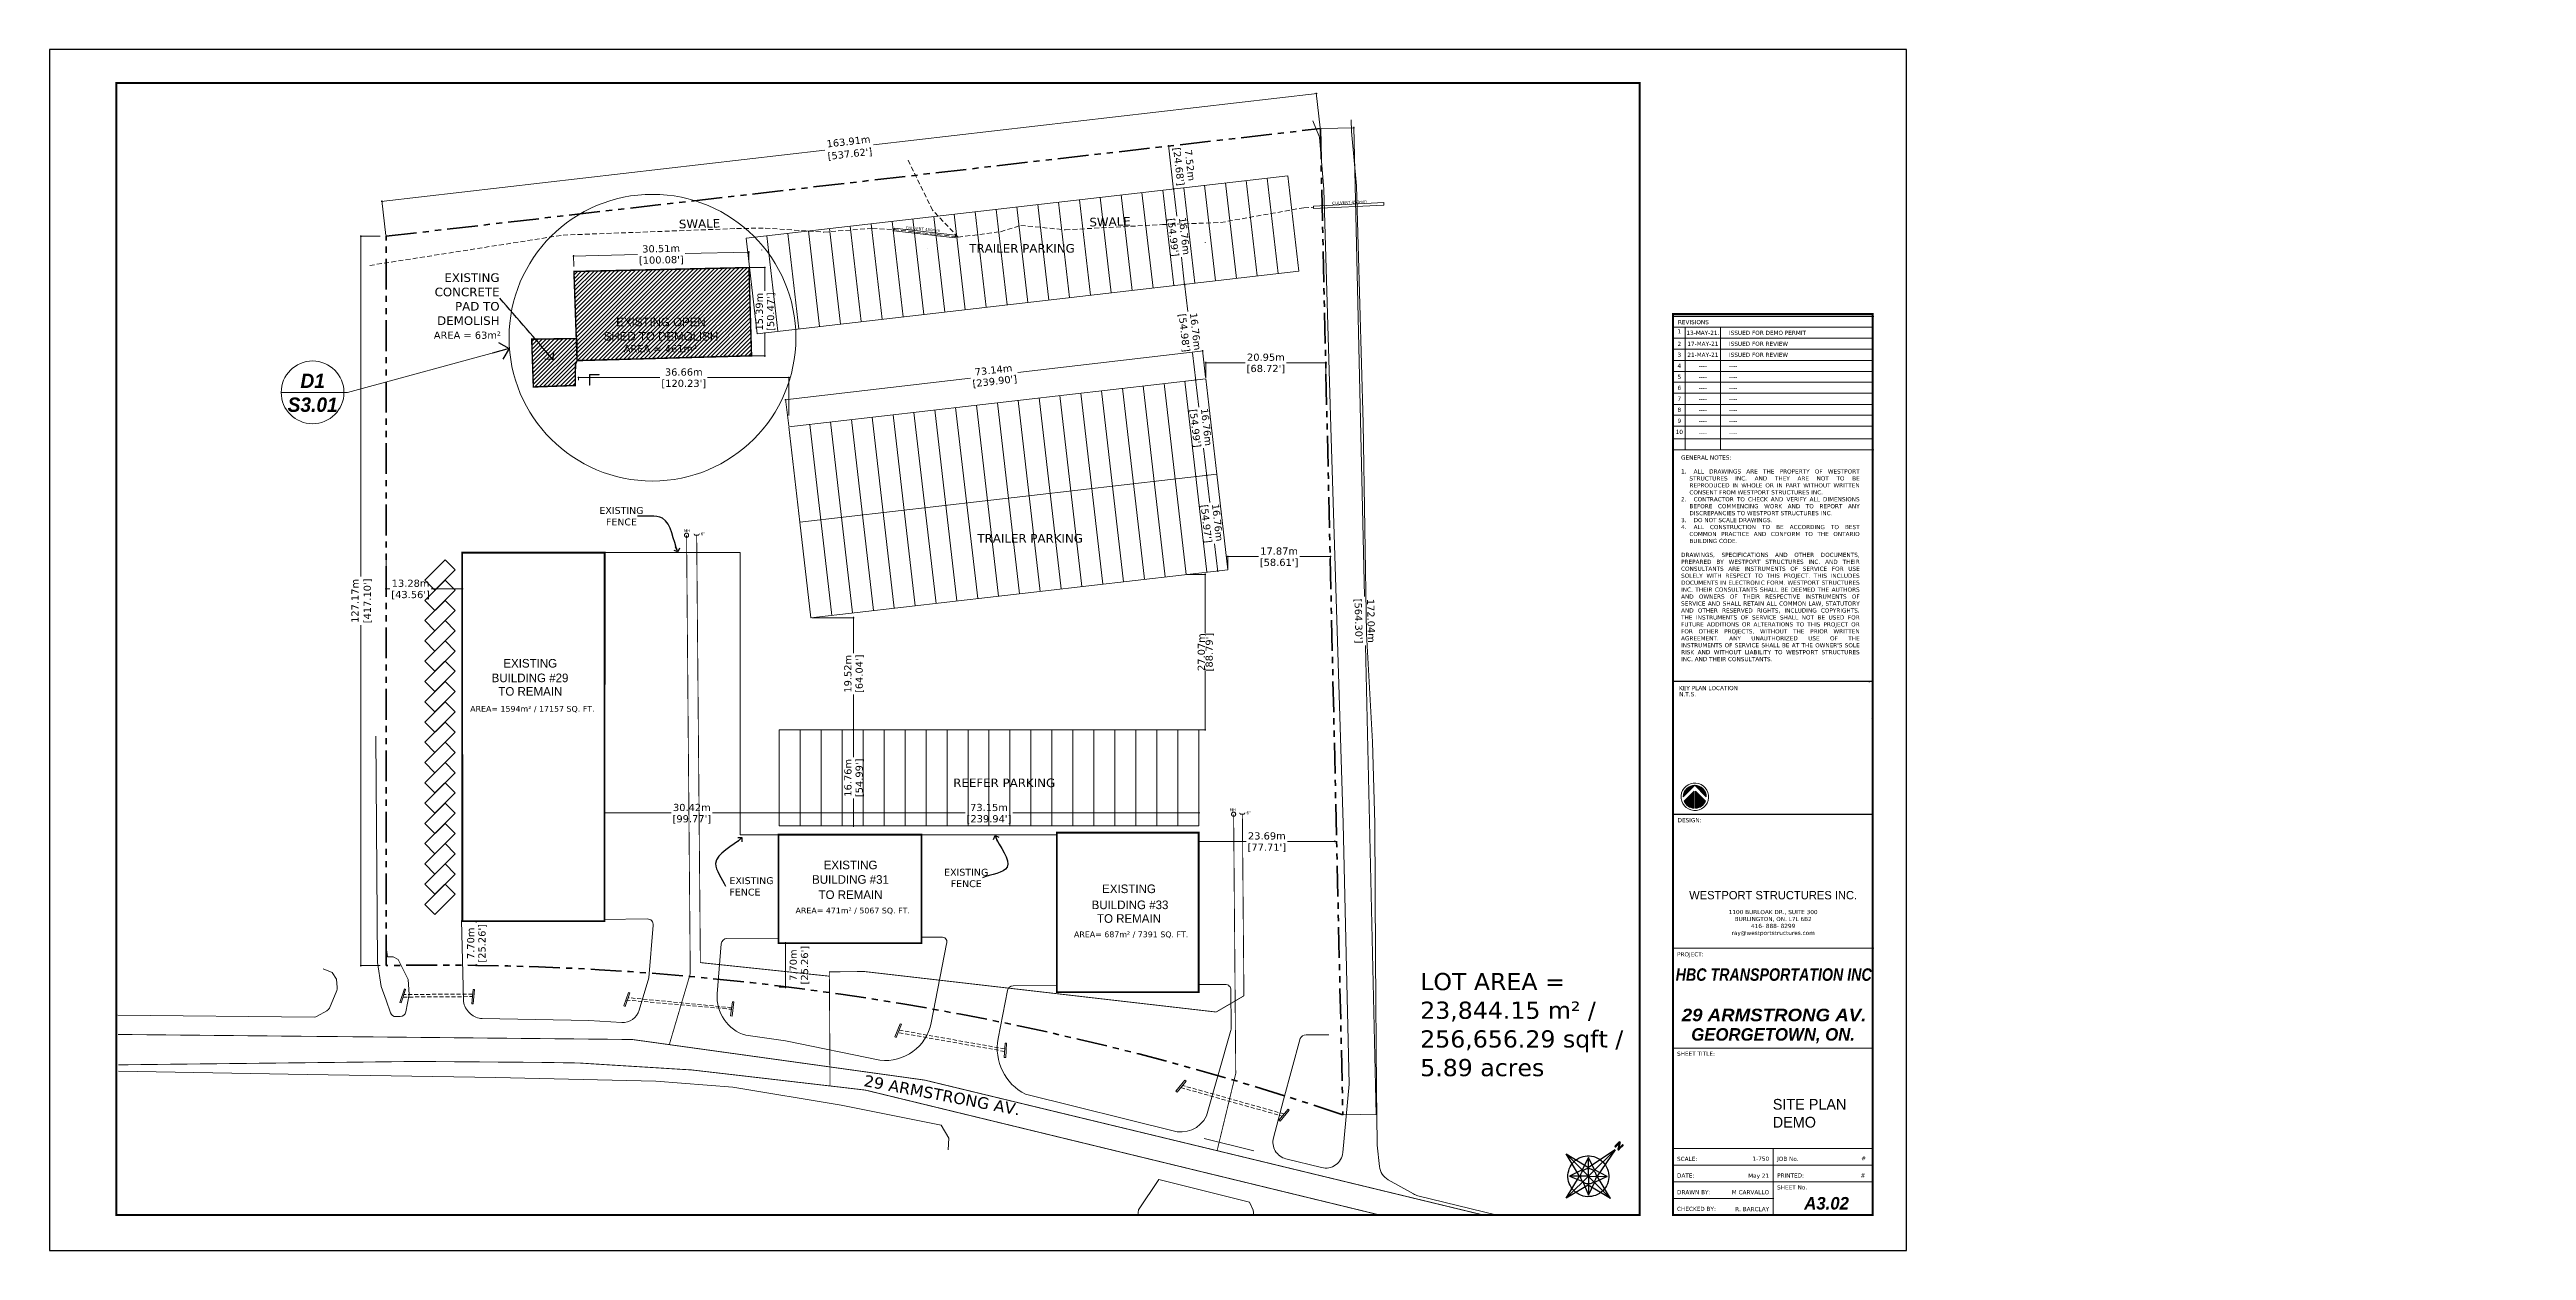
# Paper-space layout 'SP1.02' of a CAD drawing. Header units: metres. Extents: x 0 to 576, y 0 to 279.
# The model-space entities are those that its viewports show. They can reach past a viewport. Long polylines and large blocks are cut down to what shows.
import ezdxf
from ezdxf.enums import TextEntityAlignment as Align

# ---------------------------------------------------------------- set-up
doc = ezdxf.new("R2018")
doc.units = ezdxf.units.M
doc.header["$XCLIPFRAME"] = 2
for name, pattern in [('DASH2DOT', [1.25, 0.5, -0.25, 0, -0.25, 0, -0.25]), ('DASHDOT', [25.4, 12.7, -6.35, 0, -6.35]), ('DASHED', [0.75, 0.5, -0.25]), ('DIVIDE2', [15.875, 6.35, -3.175, 0, -3.175, 0, -3.175]), ('HIDDEN', [0.375, 0.25, -0.125]), ('PHANTOM', [63.5, 31.75, -6.35, 6.35, -6.35, 6.35, -6.35])]:
    doc.linetypes.add(name, pattern=pattern)
doc.layers.get('DEFPOINTS').update_dxf_attribs({"lineweight": 5})
for name, color, linetype, lineweight in [('A-WALLS', 1, 'Continuous', 25), ('A-WALLS VIEW', 6, 'Continuous', 5), ('BRD-LINES', 202, 'Continuous', 5), ('BRD-TEXT', 3, 'Continuous', 5), ('BRD-THIN LINES', 7, 'Continuous', 5), ('F line', 1, 'Continuous', 5), ('SP_BUILDINGS_E', 252, 'Continuous', 30), ('SP_BUILDINGS_E_DEMO', 7, 'HIDDEN', 40), ('SP_DIMS DEMO', 65, 'Continuous', 13), ('SP_DIMS SITE', 21, 'Continuous', 13), ('SP_EXISTING FENCE', 151, 'FENCELINE2', 13), ('SP_PARKING', 160, 'Continuous', 9), ('SP_ROAD_ASPHALT', 164, 'Continuous', 18), ('SP_SERVICES_DW_EXIST', 4, 'PHANTOM', 13), ('SP_SERVICES_SAN_EXIST', 104, 'DIVIDE2', 13), ('SP_SERVICES_WATER_MAIN_EXIST', 104, 'DASHDOT', 13), ('SP_SWALE', 161, 'DASHED', 20), ('SP_TERRAIN BOUNDARY', 1, 'PHANTOM', 50), ('SP_TEXT NEW', 32, 'Continuous', 15), ('SP_TEXT_DEMO', 20, 'Continuous', 15), ('ST-GRID DIMS', 7, 'Continuous', 5)]:
    doc.layers.add(name, color=color, linetype=linetype, lineweight=lineweight)
doc.layers.add('NORTE', color=7, linetype='Continuous')
doc.layers.add('PDF_ZPROPOSED BUILDINGS', color=7, linetype='Continuous')
doc.layers.add('SP_BUILDINGS_E_HATCH', color=7, linetype='DASH2DOT', lineweight=9, true_color=0x8c8c8c, transparency=0.5)
doc.styles.add('details dims', font='verdana.ttf', dxfattribs={"height": 0.125})
doc.styles.add('DIMS BUILDING', font='verdana.ttf', dxfattribs={"height": 0.5})
doc.styles.add('SITE DIM TXT', font='verdana.ttf', dxfattribs={"height": 1.25})
doc.styles.add('SITE TEXT', font='GOTHIC.TTF', dxfattribs={"height": 60})
doc.styles.get("Standard").update_dxf_attribs({"font": 'arial.ttf'})
doc.styles.add('TITLE BLOCK BIG', font='GOTHICBI.TTF', dxfattribs={"height": 0.1875})
doc.styles.add('TITLE BLOCK MED 2', font='GOTHIC.TTF', dxfattribs={"height": 0.125})
doc.styles.add('TITLE BLOCK SMALL', font='verdana.ttf', dxfattribs={"height": 0.0625})
doc.linetypes.add('FENCELINE2', pattern='A,6.35,-2.54,[132,ltypeshp.shx,S=2.54,R=0,X=-2.54,Y=0],-2.54,25.4', length=36.83)
doc.dimstyles.new('MGC Dims GRID', dxfattribs={"dimtxt": 1.25, "dimasz": 0.15, "dimexe": 0.15, "dimexo": 0.15, "dimgap": 0, "dimtad": 0, "dimzin": 0, "dimdsep": 46, "dimtxsty": 'SITE DIM TXT', "dimblk": 'OBLIQUE', "dimcen": 0.15, "dimdle": 0.15, "dimclrd": 256, "dimclre": 256, "dimclrt": 256, "dimadec": 0, "dimazin": 0, "dimtfac": 1, "dimtofl": 0, "dimtmove": 2, "dimatfit": 2, "dimldrblk": 'OPEN90', "dimfxl": 1, "dimtolj": 1, "dimtzin": 0, "dimlwd": -1, "dimlwe": -1, "dimarcsym": 0})
doc.dimstyles.new('MGC Dims SMALL mts', dxfattribs={"dimtxt": 0.125, "dimasz": 0.1, "dimexe": 0.1, "dimexo": 0.1, "dimgap": 0, "dimtad": 0, "dimzin": 0, "dimdsep": 46, "dimtxsty": 'details dims', "dimblk": 'OBLIQUE', "dimcen": 0.15, "dimdle": 0.1, "dimclrd": 256, "dimclre": 256, "dimclrt": 256, "dimadec": 0, "dimazin": 0, "dimtfac": 1, "dimtofl": 0, "dimtmove": 2, "dimatfit": 2, "dimldrblk": 'OPEN90', "dimfxl": 1, "dimtolj": 1, "dimtzin": 0, "dimlwd": -1, "dimlwe": -1, "dimarcsym": 0})
picture_1 = doc.add_image_def('image1.jpg', size_in_pixel=(655, 450))

# ---------------------------------------------------------------- blocks, each defined once
blk = doc.blocks.new('*X3')
at = {"color": 0}
for p, q in [((-62, 8), (27, 8)), ((-62, 5), (29, 5)), ((-61, 12), (22, 12)), ((-61, 10), (24, 10)), ((-60, 15), (19, 15)), ((-59, 20), (14, 20)), ((-59, 18), (17, 18)), ((-58, 22), (12, 22)), ((-57, 25), (9, 25)), ((-56, 28), (7, 28)), ((-54, 30), (4, 30)), ((-53, 32), (2, 32)), ((-51, 35), (-1, 35)), ((-49, 38), (-3, 38)), ((-47, 40), (-6, 40)), ((-45, 42), (-8, 42)), ((-43, 45), (-11, 45)), ((-40, 48), (-13, 48)), ((-37, 50), (-16, 50)), ((-33, 52), (-18, 52)), ((-29, 55), (-21, 55))]:
    blk.add_line(p, q, dxfattribs=at)
blk = doc.blocks.new('*X4')
at = {"color": 0}
for p, q in [((-62, -5), (29, -5)), ((-62, -8), (27, -8)), ((-61, -10), (24, -10)), ((-61, -12), (22, -12)), ((-60, -15), (19, -15)), ((-59, -18), (17, -18)), ((-59, -20), (14, -20)), ((-58, -22), (12, -22)), ((-57, -25), (9, -25)), ((-56, -28), (7, -28)), ((-54, -30), (4, -30)), ((-53, -32), (2, -32)), ((-51, -35), (-1, -35)), ((-49, -38), (-3, -38)), ((-47, -40), (-6, -40)), ((-45, -42), (-8, -42)), ((-43, -45), (-11, -45)), ((-40, -48), (-13, -48)), ((-37, -50), (-16, -50)), ((-33, -52), (-18, -52)), ((-29, -55), (-21, -55))]:
    blk.add_line(p, q, dxfattribs=at)
blk = doc.blocks.new('*X5')
at = {"color": 0}
for p, q in [((2, -60), (16, -60)), ((5, -58), (23, -58)), ((7, -55), (29, -55)), ((10, -52), (33, -52)), ((12, -50), (37, -50)), ((15, -48), (40, -48)), ((17, -45), (43, -45)), ((20, -42), (45, -42)), ((22, -40), (47, -40)), ((25, -38), (49, -38)), ((27, -35), (51, -35)), ((30, -32), (53, -32)), ((32, -30), (54, -30)), ((35, -28), (56, -28)), ((37, -25), (57, -25)), ((40, -22), (58, -22)), ((42, -20), (59, -20)), ((45, -18), (59, -18)), ((47, -15), (60, -15)), ((50, -12), (61, -12)), ((52, -10), (61, -10)), ((55, -8), (62, -8)), ((57, -5), (62, -5)), ((60, -2), (62, -2))]:
    blk.add_line(p, q, dxfattribs=at)
blk = doc.blocks.new('*X6')
at = {"color": 0}
for p, q in [((2, 60), (16, 60)), ((5, 58), (23, 58)), ((7, 55), (29, 55)), ((10, 52), (33, 52)), ((12, 50), (37, 50)), ((15, 48), (40, 48)), ((17, 45), (43, 45)), ((20, 42), (45, 42)), ((22, 40), (47, 40)), ((25, 38), (49, 38)), ((27, 35), (51, 35)), ((30, 32), (53, 32)), ((32, 30), (54, 30)), ((35, 28), (56, 28)), ((37, 25), (57, 25)), ((40, 22), (58, 22)), ((42, 20), (59, 20)), ((45, 18), (59, 18)), ((47, 15), (60, 15)), ((50, 12), (61, 12)), ((52, 10), (61, 10)), ((55, 8), (62, 8)), ((57, 5), (62, 5)), ((60, 2), (62, 2)), ((62, 0), (62, 0))]:
    blk.add_line(p, q, dxfattribs=at)
blk = doc.blocks.new('A$C620E51BF')
for p, q in [((4.91, 9.03), (0.8, 4.91)), ((4.91, 9.03), (9.03, 4.91)), ((1.1, 3.36), (4.71, 6.97)), ((4.71, 6.97), (4.71, 0.79)), ((8.73, 3.36), (5.11, 6.97)), ((5.11, 0.79), (5.11, 6.97))]:
    blk.add_line(p, q)
at = {"extrusion": (0, 0, -1)}
blk.add_ellipse((4.91, 4.9), major_axis=(-4.9, 0.39), ratio=1, dxfattribs=at)
for start_param, end_param in [(6.206295, 7.773697), (1.490512, 3.057915), (4.680511, 5.818313), (3.445897, 4.583699)]:
    blk.add_ellipse((4.91, 4.9), major_axis=(-4.1, 0.33), ratio=1, start_param=start_param, end_param=end_param, dxfattribs=at)
at = {"xscale": 0.0663863712999671, "yscale": 0.0663863712999671, "zscale": 0.0110643952166795, "rotation": 89.99999999999999}
for name in ['*X6', '*X5', '*X3', '*X4']:
    blk.add_blockref(name, (4.91, 4.9), dxfattribs=at)
blk = doc.blocks.new('*U43')
at = {"layer": 'F line', "ltscale": 100}
h = blk.add_hatch(dxfattribs=at)
h.set_pattern_fill('AR-CONC', color=95, scale=0.006111)
h.set_pattern_definition([(50, (-228.60933, -19.48155), (0.0438325667, -0.0038348527), [0.004583333, -0.050416667]), (355, (-228.60933, -19.48155), (-0.008479248, 0.045967297), [0.003666667, -0.040333333]), (100.451444, (-228.605676, -19.48187), (0.0353533184, 0.042132444), [0.003895234, -0.0428475735]), (46.1842, (-228.60933, -19.46933), (0.065220304, -0.010115067), [0.006875, -0.075625]), (96.635635, (-228.603894, -19.47017), (0.05711823, 0.05952947), [0.005842854, -0.064271396]), (351.184164, (-228.60933, -19.46933), (0.05711823, 0.05952947), [0.0055, -0.0605]), (21, (-228.603218, -19.472383), (0.036477653, -0.024604488), [0.004583333, -0.050416667]), (326, (-228.603218, -19.472383), (0.01486927, 0.044314725), [0.003666667, -0.040333333]), (71.451445, (-228.600178, -19.474434), (0.051346923, 0.019710237), [0.003895234, -0.0428475735]), (37.5, (-228.609329, -19.48155), (0.0007431023, 0.0203435133), [0, -0.0398444444, 0, -0.0409444444, 0, -0.040486111]), (7.5, (-228.609329, -19.48155), (0.0160764717, 0.024102938), [0, -0.0233444444, 0, -0.0389277778, 0, -0.0154305556]), (327.5, (-228.622957, -19.48155), (0.0326224822, -0.0013783533), [0, -0.0152777778, 0, -0.0476666667, 0, -0.06325]), (317.5, (-228.629068, -19.48155), (0.0356391548, 0.0061175267), [0, -0.019861111, 0, -0.0316555556, 0, -0.0449166667])])
h.paths.add_polyline_path([(29.009, 7.928), (29.668, 7.922)], flags=16)
at = {"ltscale": 0.1}
blk.add_lwpolyline([(6.994, 0), (23.994, 0), (23.994, 11), (6.994, 11)], close=True, dxfattribs=at)
for p in [(22.772, 0.782), (22.772, 0.629), (22.772, 0.477)]:
    blk.add_point(p)
at = {"layer": 'BRD-LINES'}
for p, q in [((23.683, 8.556), (21.86, 8.556)), ((23.683, 8.456), (21.86, 8.456)), ((23.683, 8.355), (21.86, 8.355)), ((23.683, 8.254), (21.86, 8.254)), ((23.683, 8.153), (21.86, 8.153)), ((23.683, 8.052), (21.86, 8.052)), ((23.683, 7.952), (21.86, 7.952)), ((23.683, 7.851), (21.86, 7.851)), ((23.683, 7.75), (21.86, 7.75)), ((21.966, 7.75), (21.966, 7.334)), ((22.291, 7.75), (22.291, 7.334)), ((23.683, 7.65), (21.86, 7.65)), ((23.683, 7.549), (21.86, 7.549)), ((23.683, 7.435), (21.86, 7.435)), ((21.855, 0.782), (23.688, 0.782)), ((21.855, 0.629), (23.688, 0.629)), ((21.855, 0.477), (22.772, 0.477))]:
    blk.add_line(p, q, dxfattribs=at)
blk.add_lwpolyline([(6.998, 0), (6.998, 11), (23.994, 11), (23.994, 0), (6.994, 0)], close=True, dxfattribs=at)
at = {"layer": 'BRD-LINES', "const_width": 0.0191}
for points in [[(7.605, 10.694), (21.549, 10.694), (21.549, 0.324), (7.605, 0.324)], [(21.855, 0.324), (23.683, 0.324), (23.683, 8.576), (21.855, 8.576)]]:
    blk.add_lwpolyline(points, close=True, dxfattribs=at)
at = {"layer": 'BRD-LINES', "const_width": 0.00917, "flags": 128}
for points in [[(21.86, 8.556), (23.694, 8.556)], [(21.85, 7.334), (23.683, 7.334)], [(21.86, 7.334), (23.694, 7.334)], [(21.85, 5.215), (23.683, 5.215)], [(21.85, 3.992), (23.683, 3.992)], [(21.86, 2.77), (23.694, 2.77)], [(21.855, 1.852), (23.688, 1.852)], [(21.855, 0.935), (23.688, 0.935)], [(22.772, 0.324), (22.772, 0.935)]]:
    blk.add_lwpolyline(points, dxfattribs=at)
at = {"layer": 'BRD-TEXT'}
for p, q in [((21.967, 8.456), (21.967, 7.75)), ((22.291, 8.456), (22.291, 7.75))]:
    blk.add_line(p, q, dxfattribs=at)
at = {"layer": 'BRD-THIN LINES', "ltscale": 0.1}
for p, q in [((23.648, 5.204), (23.657, 5.215)), ((23.676, 4.875), (23.683, 4.869))]:
    blk.add_line(p, q, dxfattribs=at)
at = {"layer": 'BRD-LINES', "color": 7, "xscale": 0.02560439062498781, "yscale": 0.02560439062498781, "zscale": 0.02560439062498781}
blk.add_blockref('A$C620E51BF', (21.929, 4.03), dxfattribs=at)
at = {"layer": 'BRD-TEXT', "style": 'TITLE BLOCK SMALL'}
for s, p in [('1', (21.913, 8.418)), ('2', (21.913, 8.304)), ('3', (21.913, 8.204)), ('4', (21.913, 8.103)), ('5', (21.913, 8.002)), ('6', (21.913, 7.901)), ('8', (21.913, 7.7)), ('7', (21.913, 7.801)), ('10', (21.913, 7.498)), ('9', (21.913, 7.599))]:
    blk.add_text(s, height=0.0382, dxfattribs=at).set_placement(p, align=Align.MIDDLE_CENTER)
for s, height, p in [('REVISIONS', 0.0382, (21.9, 8.484)), ('KEY PLAN LOCATION', 0.03819, (21.91, 5.132)), ('DESIGN:', 0.0382, (21.897, 3.922)), ('PROJECT:', 0.0382, (21.892, 2.694)), ('SHEET TITLE:', 0.03819, (21.892, 1.783)), ('SCALE:', 0.0382, (21.892, 0.82)), ('DATE:', 0.0382, (21.892, 0.668)), ('JOB No.', 0.0382, (22.808, 0.82)), ('PRINTED:', 0.0382, (22.808, 0.668)), ('DRAWN BY:', 0.0382, (21.892, 0.515)), ('SHEET No.', 0.0382, (22.808, 0.559)), ('CHECKED BY:', 0.03819, (21.892, 0.362))]:
    blk.add_text(s, height=height, dxfattribs=at).set_placement(p)
blk.add_text('N.T.S.', height=0.0382, dxfattribs=at).set_placement((21.912, 5.065), align=Align.BOTTOM_LEFT)
at = {"layer": 'BRD-TEXT', "ltscale": 0.1, "insert": (21.929, 7.282), "char_height": 0.038194, "attachment_point": 1, "style": 'TITLE BLOCK SMALL'}
blk.add_mtext_dynamic_manual_height_columns("\\pxsm1;GENERAL NOTES:\\P\\pqj;\\P\\pi-2,l2,t3;1.^IALL DRAWINGS ARE THE PROPERTY OF WESTPORT STRUCTURES INC. AND THEY ARE NOT TO BE REPRODUCED IN WHOLE OR IN PART WITHOUT WRITTEN CONSENT FROM WESTPORT STRUCTURES INC.\\P2.^ICONTRACTOR TO CHECK AND VERIFY ALL DIMENSIONS BEFORE COMMENCING WORK AND TO REPORT ANY DISCREPANCIES TO WESTPORT STRUCTURES INC.\\P3.^IDO NOT SCALE DRAWINGS.\\P4.^IALL CONSTRUCTION TO BE ACCORDING TO BEST COMMON PRACTICE AND CONFORM TO THE ONTARIO BUILDING CODE.\\P\\pi0,l0,tz;\\PDRAWINGS, SPECIFICATIONS AND OTHER DOCUMENTS, PREPARED BY WESTPORT STRUCTURES INC. AND THEIR CONSULTANTS ARE INSTRUMENTS OF SERVICE FOR USE SOLELY WITH RESPECT TO THIS PROJECT. THIS INCLUDES DOCUMENTS IN ELECTRONIC FORM. WESTPORT STRUCTURES INC. THEIR CONSULTANTS SHALL BE DEEMED THE AUTHORS AND OWNERS OF THEIR RESPECTIVE INSTRUMENTS OF SERVICE AND SHALL RETAIN ALL COMMON LAW, STATUTORY AND OTHER RESERVED RIGHTS, INCLUDING COPYRIGHTS. THE INSTRUMENTS OF SERVICE SHALL NOT BE USED FOR FUTURE ADDITIONS OR ALTERATIONS TO THIS PROJECT OR FOR OTHER PROJECTS, WITHOUT THE PRIOR WRITTEN AGREEMENT. ANY UNAUTHORIZED USE OF THE INSTRUMENTS OF SERVICE SHALL BE AT THE OWNER'S SOLE RISK AND WITHOUT LIABILITY TO WESTPORT STRUCTURES INC. AND THEIR CONSULTANTS.", width=1.63003, gutter_width=0.382, heights=[0], dxfattribs=at)
at = {"layer": 'BRD-TEXT', "insert": (22.772, 3.254), "char_height": 0.07639, "width": 2.36316, "attachment_point": 5, "style": 'TITLE BLOCK MED 2'}
blk.add_mtext('WESTPORT STRUCTURES INC.\\P', dxfattribs=at)
at = {"layer": 'BRD-TEXT', "insert": (22.772, 2.999), "char_height": 0.03819, "attachment_point": 5, "style": 'TITLE BLOCK SMALL'}
blk.add_mtext_dynamic_manual_height_columns('\\pxsm1,qc;1100 BURLOAK DR., SUITE 300\\PBURLINGTON, ON. L7L 6B2\\P416- 888- 8299\\Pray@westportstructures.com', width=1.74176, gutter_width=0.191, heights=[0.653], dxfattribs=at)
at = {"layer": 'BRD-TEXT', "ltscale": 0.1}
for tag, height, style, p in [('REV_1_DATE', 0.0382, 'TITLE BLOCK SMALL', (22.129, 8.405)), ('REV_2_DATE', 0.0382, 'TITLE BLOCK SMALL', (22.129, 8.304)), ('REV_3_DATE', 0.0382, 'TITLE BLOCK SMALL', (22.129, 8.204)), ('REV_4_DATE', 0.0382, 'TITLE BLOCK SMALL', (22.129, 8.103)), ('REV_5_DATE', 0.0382, 'TITLE BLOCK SMALL', (22.129, 8.002)), ('REV_6_DATE', 0.0382, 'TITLE BLOCK SMALL', (22.129, 7.902)), ('REV_7_DATE', 0.0382, 'TITLE BLOCK SMALL', (22.129, 7.801)), ('REV_8_DATE', 0.0382, 'TITLE BLOCK SMALL', (22.129, 7.7)), ('REV_10_DATE', 0.0382, 'TITLE BLOCK SMALL', (22.129, 7.485)), ('REV_9_DATE', 0.0382, 'TITLE BLOCK SMALL', (22.129, 7.599)), ('SHEET_NO', 0.115, 'TITLE BLOCK BIG', (23.261, 0.433))]:
    blk.add_attdef(tag, text='', height=height, dxfattribs=dict(at, style=style)).set_placement(p, align=Align.MIDDLE_CENTER)
at = {"layer": 'BRD-TEXT', "ltscale": 0.1, "style": 'TITLE BLOCK SMALL'}
for tag, p in [('REV_1_DETAIL', (22.367, 8.405)), ('REV_2_DETAIL', (22.367, 8.304)), ('REV_3_DETAIL', (22.367, 8.204)), ('REV_4_DETAIL', (22.367, 8.103)), ('REV_5_DETAIL', (22.367, 8.002)), ('REV_6_DETAIL', (22.367, 7.902)), ('REV_7_DETAIL', (22.367, 7.801)), ('REV_8_DETAIL', (22.367, 7.7)), ('REV_9_DETAIL', (22.367, 7.599)), ('REV_10_DETAIL', (22.367, 7.485))]:
    blk.add_attdef(tag, text='', height=0.0382, dxfattribs=at).set_placement(p, align=Align.MIDDLE_LEFT)
at = {"layer": 'BRD-TEXT', "ltscale": 0.1, "style": 'TITLE BLOCK BIG', "width": 0.85}
blk.add_attdef('PROJ_TITLE', text='', height=0.115, dxfattribs=at).set_placement((22.777, 2.585), align=Align.TOP_CENTER)
at = {"layer": 'BRD-TEXT', "ltscale": 0.1, "style": 'TITLE BLOCK BIG', "width": 1.108315}
blk.add_attdef('ADDRESS', text='', height=0.115, dxfattribs=at).set_placement((21.935, 2.1), (23.625, 2.1), align=Align.FIT)
at = {"layer": 'BRD-TEXT', "ltscale": 0.1, "style": 'TITLE BLOCK BIG'}
blk.add_attdef('CITY', text='', height=0.115, dxfattribs=at).set_placement((22.772, 2.037), align=Align.TOP_CENTER)
at = {"layer": 'BRD-TEXT', "lineweight": 30, "flags": 104}
blk.add_attdef('SHEET-TITLE', text='', height=0.115, dxfattribs=at).set_placement((22.769, 1.388), align=Align.MIDDLE_CENTER)
at = {"layer": 'BRD-TEXT', "ltscale": 0.1, "style": 'TITLE BLOCK SMALL'}
for tag, p in [('SCALE', (22.735, 0.841)), ('DATE', (22.735, 0.685)), ('DRAWN_BY', (22.735, 0.534)), ('CHECKED_BY', (22.735, 0.379))]:
    blk.add_attdef(tag, text='', height=0.0382, dxfattribs=at).set_placement(p, align=Align.MIDDLE_RIGHT)
for tag, p in [('PRINTED', (23.615, 0.656)), ('JOB_NO', (23.622, 0.814))]:
    blk.add_attdef(tag, text='', height=0.0382, dxfattribs=at).set_placement(p, align=Align.BOTTOM_RIGHT)
image = blk.add_image(picture_1, insert=(21.855, 3.992), size_in_units=(1.828, 1.256))
image.set_boundary_path([(-0.5, 11.54), (654.5, 449.5)])
blk = doc.blocks.new('norte3')
at = {"layer": 'NORTE'}
for p, q in [((0, 2.29), (-0.38, 0.38)), ((0, 2.29), (0, -1.91)), ((0, 2.29), (0.38, 0.38)), ((-1.92, 0), (-0.38, 0.38)), ((0, 0.54), (-0.81, 0.81)), ((-0.81, 0.81), (-0.54, 0)), ((0, 0), (-0.81, 0.81)), ((0.82, 0.81), (0, 0.54)), ((0, 0), (0.82, 0.81)), ((1.92, 0), (0.38, 0.38)), ((0.82, 0.81), (0.54, 0)), ((-0.38, -0.38), (-1.92, 0)), ((-1.92, 0), (1.92, 0)), ((-0.54, 0), (-0.81, -0.81)), ((0, 0), (-0.81, -0.81)), ((-0.81, -0.81), (0, -0.47)), ((0, -1.91), (-0.38, -0.38)), ((0, 0), (0.82, -0.81)), ((0.38, -0.38), (0, -1.91)), ((0, -0.47), (0.82, -0.81)), ((1.92, 0), (0.38, -0.38)), ((0.82, -0.81), (0.54, 0))]:
    blk.add_line(p, q, dxfattribs=at)
for points in [[(-0.16, 2.84), (-0.16, 2.84), (-0.16, 2.83), (-0.16, 2.82), (-0.16, 2.8), (-0.16, 2.78), (-0.16, 2.75), (-0.16, 2.73), (-0.16, 2.7), (-0.16, 2.67), (-0.16, 2.64), (-0.16, 2.61), (-0.16, 2.58), (-0.16, 2.55), (-0.16, 2.52), (-0.16, 2.5), (-0.16, 2.48), (-0.16, 2.46), (-0.16, 2.45), (-0.16, 2.44), (-0.16, 2.43), (-0.16, 2.43), (-0.16, 2.43), (-0.15, 2.43), (-0.15, 2.43), (-0.15, 2.43), (-0.15, 2.43), (-0.14, 2.43), (-0.14, 2.43), (-0.13, 2.43), (-0.13, 2.43), (-0.13, 2.43), (-0.12, 2.43), (-0.12, 2.43), (-0.12, 2.43), (-0.11, 2.43), (-0.11, 2.43), (-0.11, 2.43), (-0.11, 2.43), (-0.1, 2.43), (-0.1, 2.43), (-0.1, 2.44), (-0.1, 2.44), (-0.1, 2.45), (-0.1, 2.47), (-0.1, 2.49), (-0.1, 2.51), (-0.1, 2.53), (-0.1, 2.55), (-0.1, 2.57), (-0.1, 2.6), (-0.1, 2.62), (-0.1, 2.65), (-0.1, 2.67), (-0.1, 2.69), (-0.1, 2.71), (-0.1, 2.73), (-0.1, 2.74), (-0.1, 2.75), (-0.1, 2.76), (-0.1, 2.76), (-0.1, 2.76), (-0.1, 2.76), (-0.1, 2.76), (-0.1, 2.76), (-0.1, 2.75), (-0.1, 2.75), (-0.1, 2.75), (-0.1, 2.75), (-0.1, 2.75), (-0.1, 2.75), (-0.1, 2.75), (-0.1, 2.74), (-0.1, 2.74), (-0.1, 2.74), (-0.09, 2.74), (-0.09, 2.74), (-0.09, 2.74), (-0.09, 2.73), (-0.09, 2.73), (-0.09, 2.73), (-0.09, 2.73), (-0.09, 2.72), (-0.08, 2.71), (-0.07, 2.7), (-0.06, 2.68), (-0.05, 2.67), (-0.04, 2.65), (-0.02, 2.63), (-0.01, 2.6), (0.01, 2.58), (0.02, 2.56), (0.04, 2.54), (0.05, 2.52), (0.06, 2.5), (0.07, 2.48), (0.08, 2.47), (0.09, 2.45), (0.1, 2.44), (0.1, 2.44), (0.1, 2.43), (0.1, 2.43), (0.11, 2.43), (0.11, 2.43), (0.11, 2.43), (0.11, 2.43), (0.12, 2.43), (0.12, 2.43), (0.12, 2.43), (0.13, 2.43), (0.13, 2.43), (0.14, 2.43), (0.14, 2.43), (0.15, 2.43), (0.15, 2.43), (0.15, 2.43), (0.16, 2.43), (0.16, 2.43), (0.16, 2.43), (0.16, 2.43), (0.16, 2.43), (0.16, 2.44), (0.16, 2.45), (0.16, 2.46), (0.16, 2.48), (0.16, 2.5), (0.16, 2.52), (0.16, 2.55), (0.16, 2.58), (0.16, 2.61), (0.16, 2.64), (0.16, 2.67), (0.16, 2.7), (0.16, 2.73), (0.16, 2.75), (0.16, 2.78), (0.16, 2.8), (0.16, 2.82), (0.16, 2.83), (0.16, 2.84), (0.16, 2.84), (0.16, 2.84), (0.16, 2.84), (0.16, 2.84), (0.16, 2.84), (0.15, 2.84), (0.15, 2.84), (0.15, 2.84), (0.14, 2.84), (0.14, 2.84), (0.14, 2.84), (0.13, 2.84), (0.13, 2.84), (0.12, 2.84), (0.12, 2.84), (0.12, 2.84), (0.11, 2.84), (0.11, 2.84), (0.11, 2.84), (0.11, 2.84), (0.11, 2.84), (0.11, 2.84), (0.11, 2.83), (0.11, 2.82), (0.11, 2.81), (0.11, 2.79), (0.11, 2.77), (0.11, 2.75), (0.11, 2.72), (0.11, 2.7), (0.11, 2.68), (0.11, 2.65), (0.11, 2.63), (0.11, 2.61), (0.11, 2.58), (0.11, 2.56), (0.11, 2.55), (0.11, 2.53), (0.11, 2.52), (0.11, 2.52), (0.11, 2.51), (0.11, 2.51), (0.11, 2.52), (0.11, 2.52), (0.11, 2.52), (0.11, 2.52), (0.1, 2.52), (0.1, 2.52), (0.1, 2.53), (0.1, 2.53), (0.1, 2.53), (0.1, 2.53), (0.1, 2.53), (0.1, 2.53), (0.1, 2.53), (0.1, 2.54), (0.1, 2.54), (0.1, 2.54), (0.09, 2.54), (0.09, 2.54), (0.09, 2.54), (0.09, 2.55), (0.09, 2.55), (0.08, 2.56), (0.07, 2.57), (0.06, 2.59), (0.05, 2.61), (0.04, 2.63), (0.03, 2.65), (0.01, 2.67), (0, 2.69), (-0.02, 2.71), (-0.03, 2.74), (-0.04, 2.76), (-0.06, 2.78), (-0.07, 2.79), (-0.08, 2.81), (-0.08, 2.82), (-0.09, 2.83), (-0.09, 2.84), (-0.1, 2.84), (-0.1, 2.84), (-0.1, 2.84), (-0.1, 2.84), (-0.1, 2.84), (-0.11, 2.84), (-0.11, 2.84), (-0.11, 2.84), (-0.12, 2.84), (-0.12, 2.84), (-0.13, 2.84), (-0.13, 2.84), (-0.14, 2.84), (-0.14, 2.84), (-0.14, 2.84), (-0.15, 2.84), (-0.15, 2.84), (-0.15, 2.84), (-0.16, 2.84), (-0.16, 2.84), (-0.16, 2.84)], [(0, 1.24), (0.13, 1.24), (0.26, 1.21), (0.39, 1.18), (0.51, 1.13), (0.63, 1.08), (0.73, 1), (0.84, 0.92), (0.93, 0.83), (1.01, 0.73), (1.08, 0.62), (1.14, 0.5), (1.19, 0.38), (1.22, 0.26), (1.24, 0.13), (1.25, 0), (1.24, -0.13), (1.22, -0.26), (1.19, -0.39), (1.14, -0.51), (1.08, -0.62), (1.01, -0.73), (0.93, -0.83), (0.84, -0.93), (0.73, -1.01), (0.63, -1.08), (0.51, -1.14), (0.39, -1.18), (0.26, -1.22), (0.13, -1.24), (0, -1.24), (-0.13, -1.24), (-0.26, -1.22), (-0.39, -1.18), (-0.51, -1.14), (-0.62, -1.08), (-0.73, -1.01), (-0.84, -0.93), (-0.93, -0.83), (-1.01, -0.73), (-1.08, -0.62), (-1.14, -0.51), (-1.19, -0.39), (-1.22, -0.26), (-1.24, -0.13), (-1.25, 0), (-1.24, 0.13), (-1.22, 0.26), (-1.19, 0.38), (-1.14, 0.5), (-1.08, 0.62), (-1.01, 0.73), (-0.93, 0.83), (-0.84, 0.92), (-0.73, 1), (-0.62, 1.08), (-0.51, 1.13), (-0.39, 1.18), (-0.26, 1.21), (-0.13, 1.24), (0, 1.24)], [(0, 0.47), (0.05, 0.47), (0.1, 0.46), (0.15, 0.45), (0.19, 0.43), (0.24, 0.41), (0.28, 0.38), (0.32, 0.35), (0.35, 0.31), (0.38, 0.28), (0.41, 0.23), (0.43, 0.19), (0.45, 0.14), (0.46, 0.1), (0.47, 0.05), (0.47, 0), (0.47, -0.05), (0.46, -0.1), (0.45, -0.15), (0.43, -0.19), (0.41, -0.24), (0.38, -0.28), (0.35, -0.32), (0.32, -0.35), (0.28, -0.38), (0.24, -0.41), (0.19, -0.43), (0.15, -0.45), (0.1, -0.46), (0.05, -0.47), (0, -0.47), (-0.05, -0.47), (-0.1, -0.46), (-0.15, -0.45), (-0.19, -0.43), (-0.24, -0.41), (-0.28, -0.38), (-0.32, -0.35), (-0.35, -0.32), (-0.38, -0.28), (-0.41, -0.24), (-0.43, -0.19), (-0.45, -0.15), (-0.46, -0.1), (-0.47, -0.05), (-0.47, 0), (-0.47, 0.05), (-0.46, 0.1), (-0.45, 0.14), (-0.43, 0.19), (-0.41, 0.23), (-0.38, 0.28), (-0.35, 0.31), (-0.32, 0.35), (-0.28, 0.38), (-0.24, 0.41), (-0.19, 0.43), (-0.15, 0.45), (-0.1, 0.46), (-0.05, 0.47), (0, 0.47)]]:
    blk.add_lwpolyline(points, close=True, dxfattribs=at)
blk = doc.blocks.new('_Oblique')
at = {"color": 0, "linetype": 'ByBlock', "lineweight": -2}
blk.add_line((-0.5, -0.5), (0.5, 0.5), dxfattribs=at)
blk = doc.blocks.new('*D14')
at = {"layer": 'DEFPOINTS', "color": 0, "transparency": 16777216}
for p in [(927.83, 872.87), (940.78, 872.87), (927.83, 856.1)]:
    blk.add_point(p, dxfattribs=at)
at = {"layer": 'ST-GRID DIMS', "transparency": 16777216}
for p, q in [((927.98, 872.87), (940.93, 872.87)), ((940.78, 873.02), (940.78, 868.09)), ((940.78, 855.95), (940.78, 860.87)), ((927.98, 856.1), (940.93, 856.1))]:
    blk.add_line(p, q, dxfattribs=at)
at = {"layer": 'ST-GRID DIMS', "transparency": 16777216, "xscale": 0.15, "yscale": 0.15, "zscale": 0.15}
for p, rotation in [((940.78, 872.87), 90), ((940.78, 856.1), 270)]:
    blk.add_blockref('_Oblique', p, dxfattribs=dict(at, rotation=rotation))
at = {"layer": 'ST-GRID DIMS', "transparency": 16777216, "char_height": 1.25, "attachment_point": 5, "rotation": 90, "style": 'SITE DIM TXT'}
for s, insert in [('\\A1;16.76m', (939.83, 864.48)), ("\\A1;[54.99']", (941.89, 864.48))]:
    blk.add_mtext(s, dxfattribs=dict(at, insert=insert))
blk = doc.blocks.new('_Open90')
at = {"color": 0, "linetype": 'ByBlock', "lineweight": -2}
for p, q in [((0, 0), (-1, 0)), ((-0.5, 0.5), (0, 0)), ((0, 0), (-0.5, -0.5))]:
    blk.add_line(p, q, dxfattribs=at)
blk = doc.blocks.new('*D15')
at = {"layer": 'DEFPOINTS', "color": 0, "transparency": 16777216}
for p in [(1001.62, 938.92), (1002.18, 934.22), (929.53, 925.7)]:
    blk.add_point(p, dxfattribs=at)
at = {"layer": 'ST-GRID DIMS', "transparency": 16777216}
for p, q in [((1001.77, 938.94), (969.43, 935.14)), ((1002.16, 934.37), (1001.61, 939.07)), ((928.83, 930.38), (961.18, 934.17)), ((929.52, 925.85), (928.97, 930.54))]:
    blk.add_line(p, q, dxfattribs=at)
at = {"layer": 'ST-GRID DIMS', "transparency": 16777216, "xscale": 0.15, "yscale": 0.15, "zscale": 0.15}
for p, rotation in [((1001.62, 938.92), 6.695516687768343), ((928.98, 930.39), 186.6955166877684)]:
    blk.add_blockref('_Oblique', p, dxfattribs=dict(at, rotation=rotation))
at = {"layer": 'ST-GRID DIMS', "transparency": 16777216, "char_height": 1.25, "attachment_point": 5, "rotation": 6.6955, "style": 'SITE DIM TXT'}
for s, insert in [("\\A1;[239.90']", (965.43, 933.55)), ('\\A1;73.14m', (965.19, 935.6))]:
    blk.add_mtext(s, dxfattribs=dict(at, insert=insert))
blk = doc.blocks.new('*D19')
at = {"layer": 'DEFPOINTS', "color": 0, "transparency": 16777216}
for p in [(933.38, 892.39), (933.38, 872.87), (940.78, 872.87)]:
    blk.add_point(p, dxfattribs=at)
at = {"layer": 'ST-GRID DIMS', "transparency": 16777216}
for p, q in [((933.53, 892.39), (940.93, 892.39)), ((940.78, 892.54), (940.78, 886.24)), ((940.78, 872.72), (940.78, 879.02)), ((933.53, 872.87), (940.93, 872.87))]:
    blk.add_line(p, q, dxfattribs=at)
at = {"layer": 'ST-GRID DIMS', "transparency": 16777216, "xscale": 0.15, "yscale": 0.15, "zscale": 0.15}
for p, rotation in [((940.78, 892.39), 90), ((940.78, 872.87), 270)]:
    blk.add_blockref('_Oblique', p, dxfattribs=dict(at, rotation=rotation))
at = {"layer": 'ST-GRID DIMS', "transparency": 16777216, "char_height": 1.25, "attachment_point": 5, "rotation": 90, "style": 'SITE DIM TXT'}
for s, insert in [('\\A1;19.52m', (939.82, 882.63)), ("\\A1;[64.04']", (941.89, 882.63))]:
    blk.add_mtext(s, dxfattribs=dict(at, insert=insert))
blk = doc.blocks.new('*D20')
at = {"layer": 'DEFPOINTS', "color": 0, "transparency": 16777216}
for p in [(998.77, 899.94), (998.77, 872.87), (1002.08, 872.87)]:
    blk.add_point(p, dxfattribs=at)
at = {"layer": 'ST-GRID DIMS', "transparency": 16777216}
for p, q in [((998.92, 899.94), (1002.23, 899.94)), ((1002.08, 900.09), (1002.08, 889.71)), ((1002.08, 872.72), (1002.08, 883.09)), ((998.92, 872.87), (1002.23, 872.87))]:
    blk.add_line(p, q, dxfattribs=at)
at = {"layer": 'ST-GRID DIMS', "transparency": 16777216, "xscale": 0.15, "yscale": 0.15, "zscale": 0.15}
for p, rotation in [((1002.08, 899.94), 90), ((1002.08, 872.87), 270)]:
    blk.add_blockref('_Oblique', p, dxfattribs=dict(at, rotation=rotation))
at = {"layer": 'ST-GRID DIMS', "transparency": 16777216, "char_height": 1.25, "attachment_point": 5, "rotation": 90, "style": 'SITE DIM TXT'}
for s, insert in [('\\A1;27.07m', (1001.42, 886.4)), ("\\A1;[88.79']", (1002.89, 886.4))]:
    blk.add_mtext(s, dxfattribs=dict(at, insert=insert))
blk = doc.blocks.new('*D21')
at = {"layer": 'DEFPOINTS', "color": 0, "transparency": 16777216}
for p in [(998.56, 933.66), (1000.48, 917), (1002.34, 917.22)]:
    blk.add_point(p, dxfattribs=at)
at = {"layer": 'ST-GRID DIMS', "transparency": 16777216}
for p, q in [((998.71, 933.67), (1000.57, 933.89)), ((1000.4, 934.02), (1000.97, 929.13)), ((1002.36, 917.07), (1001.79, 921.96)), ((1000.63, 917.02), (1002.49, 917.24))]:
    blk.add_line(p, q, dxfattribs=at)
at = {"layer": 'ST-GRID DIMS', "transparency": 16777216, "xscale": 0.15, "yscale": 0.15, "zscale": 0.15}
for p, rotation in [((1000.42, 933.87), 96.58252370075775), ((1002.34, 917.22), 276.5825237007577)]:
    blk.add_blockref('_Oblique', p, dxfattribs=dict(at, rotation=rotation))
at = {"layer": 'ST-GRID DIMS', "transparency": 16777216, "char_height": 1.25, "attachment_point": 5, "rotation": 276.5825, "style": 'SITE DIM TXT'}
for s, insert in [("\\A1;[54.99']", (1000.27, 925.42)), ('\\A1;16.76m', (1002.32, 925.65))]:
    blk.add_mtext(s, dxfattribs=dict(at, insert=insert))
blk = doc.blocks.new('*D22')
at = {"layer": 'DEFPOINTS', "color": 0, "transparency": 16777216}
for p in [(1000.48, 917), (1004.26, 900.57), (1004.26, 900.57)]:
    blk.add_point(p, dxfattribs=at)
at = {"layer": 'ST-GRID DIMS', "transparency": 16777216}
for p, q in [((1000.63, 917.02), (1002.49, 917.24)), ((1002.32, 917.37), (1002.89, 912.48)), ((1004.28, 900.42), (1003.71, 905.31))]:
    blk.add_line(p, q, dxfattribs=at)
at = {"layer": 'ST-GRID DIMS', "transparency": 16777216, "xscale": 0.15, "yscale": 0.15, "zscale": 0.15}
for p, rotation in [((1002.34, 917.22), 96.58252370075775), ((1004.26, 900.57), 276.5825237007577)]:
    blk.add_blockref('_Oblique', p, dxfattribs=dict(at, rotation=rotation))
at = {"layer": 'ST-GRID DIMS', "transparency": 16777216, "char_height": 1.25, "attachment_point": 5, "rotation": 276.5825, "style": 'SITE DIM TXT'}
for s, insert in [("\\A1;[54.97']", (1002.19, 908.77)), ('\\A1;16.76m', (1004.24, 909))]:
    blk.add_mtext(s, dxfattribs=dict(at, insert=insert))
blk = doc.blocks.new('*D23')
at = {"layer": 'DEFPOINTS', "color": 0, "transparency": 16777216}
for p in [(998.4, 950.51), (998.5, 950.52), (998.56, 933.66)]:
    blk.add_point(p, dxfattribs=at)
at = {"layer": 'ST-GRID DIMS', "transparency": 16777216}
for p, q in [((998.48, 950.67), (999.04, 945.78)), ((998.54, 950.53), (998.65, 950.54)), ((1000.44, 933.72), (999.87, 938.61)), ((998.71, 933.67), (1000.57, 933.89))]:
    blk.add_line(p, q, dxfattribs=at)
at = {"layer": 'ST-GRID DIMS', "transparency": 16777216, "xscale": 0.15, "yscale": 0.15, "zscale": 0.15}
for p, rotation in [((998.5, 950.52), 96.58252370075775), ((1000.42, 933.87), 276.5825237007577)]:
    blk.add_blockref('_Oblique', p, dxfattribs=dict(at, rotation=rotation))
at = {"layer": 'ST-GRID DIMS', "transparency": 16777216, "char_height": 1.25, "attachment_point": 5, "rotation": 276.5825, "style": 'SITE DIM TXT'}
for s, insert in [('\\A1;16.76m', (1000.4, 942.31)), ("\\A1;[54.98']", (998.35, 942.07))]:
    blk.add_mtext(s, dxfattribs=dict(at, insert=insert))
blk = doc.blocks.new('*D24')
at = {"layer": 'DEFPOINTS', "color": 0, "transparency": 16777216}
for p in [(996.47, 967.17), (996.57, 967.18), (998.4, 950.51)]:
    blk.add_point(p, dxfattribs=at)
at = {"layer": 'ST-GRID DIMS', "transparency": 16777216}
for p, q in [((996.56, 967.33), (997.12, 962.44)), ((996.62, 967.18), (996.72, 967.2)), ((998.51, 950.38), (997.95, 955.27)), ((998.54, 950.53), (998.65, 950.54))]:
    blk.add_line(p, q, dxfattribs=at)
at = {"layer": 'ST-GRID DIMS', "transparency": 16777216, "xscale": 0.15, "yscale": 0.15, "zscale": 0.15}
for p, rotation in [((996.57, 967.18), 96.58252370075775), ((998.5, 950.52), 276.5825237007577)]:
    blk.add_blockref('_Oblique', p, dxfattribs=dict(at, rotation=rotation))
at = {"layer": 'ST-GRID DIMS', "transparency": 16777216, "char_height": 1.25, "attachment_point": 5, "rotation": 276.5825, "style": 'SITE DIM TXT'}
for s, insert in [("\\A1;[54.99']", (996.43, 958.72)), ('\\A1;16.76m', (998.48, 958.96))]:
    blk.add_mtext(s, dxfattribs=dict(at, insert=insert))
blk = doc.blocks.new('*D25')
at = {"layer": 'DEFPOINTS', "color": 0, "transparency": 16777216}
for p in [(995.61, 974.64), (995.71, 974.65), (996.47, 967.17)]:
    blk.add_point(p, dxfattribs=at)
at = {"layer": 'ST-GRID DIMS', "transparency": 16777216}
for p, q in [((996.59, 967.03), (995.7, 974.8)), ((995.76, 974.66), (995.86, 974.67)), ((996.62, 967.18), (996.72, 967.2))]:
    blk.add_line(p, q, dxfattribs=at)
at = {"layer": 'ST-GRID DIMS', "transparency": 16777216, "xscale": 0.15, "yscale": 0.15, "zscale": 0.15}
for p, rotation in [((995.71, 974.65), 96.58252370075775), ((996.57, 967.18), 276.5825237007577)]:
    blk.add_blockref('_Oblique', p, dxfattribs=dict(at, rotation=rotation))
at = {"layer": 'ST-GRID DIMS', "transparency": 16777216, "char_height": 1.25, "attachment_point": 5, "rotation": 276.5825, "style": 'SITE DIM TXT'}
for s, insert in [("\\A1;[24.68']", (997.39, 971.06)), ('\\A1;7.52m', (999.44, 971.3))]:
    blk.add_mtext(s, dxfattribs=dict(at, insert=insert))
blk = doc.blocks.new('*D27')
at = {"layer": 'DEFPOINTS', "color": 0, "transparency": 16777216}
for p in [(892.88, 934.28), (892.88, 933.67), (929.53, 927.51)]:
    blk.add_point(p, dxfattribs=at)
at = {"layer": 'ST-GRID DIMS', "transparency": 16777216}
for p, q in [((892.73, 934.28), (907.05, 934.28)), ((892.88, 933.82), (892.88, 934.43)), ((929.68, 934.28), (915.36, 934.28)), ((929.53, 927.66), (929.53, 934.43))]:
    blk.add_line(p, q, dxfattribs=at)
at = {"layer": 'ST-GRID DIMS', "transparency": 16777216, "xscale": 0.15, "yscale": 0.15, "zscale": 0.15, "rotation": 180}
blk.add_blockref('_Oblique', (892.88, 934.28), dxfattribs=at)
at = {"layer": 'ST-GRID DIMS', "transparency": 16777216, "xscale": 0.15, "yscale": 0.15, "zscale": 0.15}
blk.add_blockref('_Oblique', (929.53, 934.28), dxfattribs=at)
at = {"layer": 'ST-GRID DIMS', "transparency": 16777216, "char_height": 1.25, "attachment_point": 5, "style": 'SITE DIM TXT'}
for s, insert in [("\\A1;[120.23']", (911.21, 933.16)), ('\\A1;36.66m', (911.21, 935.23))]:
    blk.add_mtext(s, dxfattribs=dict(at, insert=insert))
blk = doc.blocks.new('*D28')
at = {"layer": 'DEFPOINTS', "color": 0, "transparency": 16777216}
for p in [(897.41, 862.49), (927.83, 862.49), (927.83, 858.35)]:
    blk.add_point(p, dxfattribs=at)
at = {"layer": 'ST-GRID DIMS', "transparency": 16777216}
for p, q in [((897.41, 862.34), (897.41, 858.2)), ((927.83, 862.34), (927.83, 858.2)), ((897.26, 858.35), (909.01, 858.35)), ((927.98, 858.35), (916.23, 858.35))]:
    blk.add_line(p, q, dxfattribs=at)
at = {"layer": 'ST-GRID DIMS', "transparency": 16777216, "xscale": 0.15, "yscale": 0.15, "zscale": 0.15, "rotation": 180}
blk.add_blockref('_Oblique', (897.41, 858.35), dxfattribs=at)
at = {"layer": 'ST-GRID DIMS', "transparency": 16777216, "xscale": 0.15, "yscale": 0.15, "zscale": 0.15}
blk.add_blockref('_Oblique', (927.83, 858.35), dxfattribs=at)
at = {"layer": 'ST-GRID DIMS', "transparency": 16777216, "char_height": 1.25, "attachment_point": 5, "style": 'SITE DIM TXT'}
for s, insert in [('\\A1;30.42m', (912.62, 859.3)), ("\\A1;[99.77']", (912.62, 857.23))]:
    blk.add_mtext(s, dxfattribs=dict(at, insert=insert))
blk = doc.blocks.new('*D29')
at = {"layer": 'DEFPOINTS', "color": 0, "transparency": 16777216}
for p in [(927.83, 862.49), (1000.98, 858.35), (1000.98, 858.35)]:
    blk.add_point(p, dxfattribs=at)
at = {"layer": 'ST-GRID DIMS', "transparency": 16777216}
for p, q in [((927.83, 862.34), (927.83, 858.2)), ((927.68, 858.35), (960.25, 858.35)), ((1001.13, 858.35), (968.56, 858.35)), ((1000.98, 858.2), (1000.98, 858.2))]:
    blk.add_line(p, q, dxfattribs=at)
at = {"layer": 'ST-GRID DIMS', "transparency": 16777216, "xscale": 0.15, "yscale": 0.15, "zscale": 0.15, "rotation": 180}
blk.add_blockref('_Oblique', (927.83, 858.35), dxfattribs=at)
at = {"layer": 'ST-GRID DIMS', "transparency": 16777216, "xscale": 0.15, "yscale": 0.15, "zscale": 0.15}
blk.add_blockref('_Oblique', (1000.98, 858.35), dxfattribs=at)
at = {"layer": 'ST-GRID DIMS', "transparency": 16777216, "char_height": 1.25, "attachment_point": 5, "style": 'SITE DIM TXT'}
for s, insert in [('\\A1;73.15m', (964.41, 859.3)), ("\\A1;[239.94']", (964.41, 857.23))]:
    blk.add_mtext(s, dxfattribs=dict(at, insert=insert))
blk = doc.blocks.new('*D30')
at = {"layer": 'DEFPOINTS', "color": 0, "transparency": 16777216}
for p in [(1000.98, 853.4), (1024.68, 853.39), (1024.68, 853.35)]:
    blk.add_point(p, dxfattribs=at)
at = {"layer": 'ST-GRID DIMS', "transparency": 16777216}
for p, q in [((1000.83, 853.39), (1009.22, 853.39)), ((1000.98, 853.25), (1000.98, 853.24)), ((1024.83, 853.39), (1016.44, 853.39)), ((1024.68, 853.5), (1024.68, 853.54))]:
    blk.add_line(p, q, dxfattribs=at)
at = {"layer": 'ST-GRID DIMS', "transparency": 16777216, "xscale": 0.15, "yscale": 0.15, "zscale": 0.15, "rotation": 180}
blk.add_blockref('_Oblique', (1000.98, 853.39), dxfattribs=at)
at = {"layer": 'ST-GRID DIMS', "transparency": 16777216, "xscale": 0.15, "yscale": 0.15, "zscale": 0.15}
blk.add_blockref('_Oblique', (1024.68, 853.39), dxfattribs=at)
at = {"layer": 'ST-GRID DIMS', "transparency": 16777216, "char_height": 1.25, "attachment_point": 5, "style": 'SITE DIM TXT'}
for s, insert in [('\\A1;23.69m', (1012.83, 854.34)), ("\\A1;[77.71']", (1012.83, 852.27))]:
    blk.add_mtext(s, dxfattribs=dict(at, insert=insert))
blk = doc.blocks.new('*D31')
at = {"layer": 'DEFPOINTS', "color": 0, "transparency": 16777216}
for p in [(859.33, 903.74), (872.61, 903.74), (859.33, 897.45)]:
    blk.add_point(p, dxfattribs=at)
at = {"layer": 'ST-GRID DIMS', "transparency": 16777216}
for p, q in [((859.33, 903.59), (859.33, 897.3)), ((872.61, 903.59), (872.61, 897.3)), ((859.18, 897.45), (859.99, 897.45)), ((872.76, 897.45), (867.21, 897.45))]:
    blk.add_line(p, q, dxfattribs=at)
at = {"layer": 'ST-GRID DIMS', "transparency": 16777216, "xscale": 0.15, "yscale": 0.15, "zscale": 0.15, "rotation": 180}
blk.add_blockref('_Oblique', (859.33, 897.45), dxfattribs=at)
at = {"layer": 'ST-GRID DIMS', "transparency": 16777216, "xscale": 0.15, "yscale": 0.15, "zscale": 0.15}
blk.add_blockref('_Oblique', (872.61, 897.45), dxfattribs=at)
at = {"layer": 'ST-GRID DIMS', "transparency": 16777216, "char_height": 1.25, "attachment_point": 5, "style": 'SITE DIM TXT'}
for s, insert in [('\\A1;13.28m', (863.6, 898.4)), ("\\A1;[43.56']", (863.6, 896.33))]:
    blk.add_mtext(s, dxfattribs=dict(at, insert=insert))
blk = doc.blocks.new('*D34')
at = {"layer": 'DEFPOINTS', "color": 0, "transparency": 16777216}
for p in [(873.84, 839.47), (873.8, 831.77), (875.03, 831.77)]:
    blk.add_point(p, dxfattribs=at)
at = {"layer": 'ST-GRID DIMS', "transparency": 16777216}
for p, q in [((873.99, 839.47), (875.18, 839.47)), ((875.03, 839.62), (875.03, 839.23)), ((873.95, 831.77), (875.18, 831.77)), ((875.03, 831.62), (875.03, 832.01))]:
    blk.add_line(p, q, dxfattribs=at)
at = {"layer": 'ST-GRID DIMS', "transparency": 16777216, "xscale": 0.15, "yscale": 0.15, "zscale": 0.15}
for p, rotation in [((875.03, 839.47), 90), ((875.03, 831.77), 270)]:
    blk.add_blockref('_Oblique', p, dxfattribs=dict(at, rotation=rotation))
at = {"layer": 'ST-GRID DIMS', "transparency": 16777216, "char_height": 1.25, "attachment_point": 5, "rotation": 90, "style": 'SITE DIM TXT'}
for s, insert in [('\\A1;7.70m', (874.08, 835.62)), ("\\A1;[25.26']", (876.15, 835.62))]:
    blk.add_mtext(s, dxfattribs=dict(at, insert=insert))
blk = doc.blocks.new('*D35')
at = {"layer": 'DEFPOINTS', "color": 0, "transparency": 16777216}
for p in [(927.73, 835.67), (927.7, 827.97), (928.92, 827.97)]:
    blk.add_point(p, dxfattribs=at)
at = {"layer": 'ST-GRID DIMS', "transparency": 16777216}
for p, q in [((927.88, 835.67), (929.07, 835.67)), ((928.92, 835.82), (928.92, 827.82)), ((927.85, 827.97), (929.07, 827.97))]:
    blk.add_line(p, q, dxfattribs=at)
at = {"layer": 'ST-GRID DIMS', "transparency": 16777216, "xscale": 0.15, "yscale": 0.15, "zscale": 0.15}
for p, rotation in [((928.92, 835.67), 90), ((928.92, 827.97), 270)]:
    blk.add_blockref('_Oblique', p, dxfattribs=dict(at, rotation=rotation))
at = {"layer": 'ST-GRID DIMS', "transparency": 16777216, "char_height": 1.25, "attachment_point": 5, "rotation": 90, "style": 'SITE DIM TXT'}
for s, insert in [('\\A1;7.70m', (930.3, 831.81)), ("\\A1;[25.26']", (932.37, 831.81))]:
    blk.add_mtext(s, dxfattribs=dict(at, insert=insert))
blk = doc.blocks.new('*D36')
at = {"layer": 'DEFPOINTS', "color": 0, "transparency": 16777216}
for p in [(854.95, 958.91), (858.45, 958.91), (858.45, 831.75)]:
    blk.add_point(p, dxfattribs=at)
at = {"layer": 'SP_DIMS SITE', "transparency": 16777216}
for p, q in [((858.3, 958.91), (854.8, 958.91)), ((854.95, 959.06), (854.95, 899.59)), ((854.95, 831.6), (854.95, 891.08)), ((858.3, 831.75), (854.8, 831.75))]:
    blk.add_line(p, q, dxfattribs=at)
at = {"layer": 'SP_DIMS SITE', "transparency": 16777216, "xscale": 0.15, "yscale": 0.15, "zscale": 0.15}
for p, rotation in [((854.95, 958.91), 90), ((854.95, 831.75), 270)]:
    blk.add_blockref('_Oblique', p, dxfattribs=dict(at, rotation=rotation))
at = {"layer": 'SP_DIMS SITE', "transparency": 16777216, "char_height": 1.25, "attachment_point": 5, "rotation": 90, "style": 'SITE DIM TXT'}
for s, insert in [('\\A2;127.17m', (853.91, 895.33)), ("\\A2;[417.10']", (856.16, 895.33))]:
    blk.add_mtext(s, dxfattribs=dict(at, insert=insert))
blk = doc.blocks.new('*D37')
at = {"layer": 'DEFPOINTS', "color": 0, "transparency": 16777216}
for p in [(1021.46, 983.79), (1022.16, 977.7), (859.33, 958.91)]:
    blk.add_point(p, dxfattribs=at)
at = {"layer": 'SP_DIMS SITE', "transparency": 16777216}
for p, q in [((1021.61, 983.81), (944.27, 974.89)), ((1022.14, 977.85), (1021.44, 983.94)), ((858.48, 964.99), (935.81, 973.91)), ((859.31, 959.06), (858.61, 965.15))]:
    blk.add_line(p, q, dxfattribs=at)
at = {"layer": 'SP_DIMS SITE', "transparency": 16777216, "xscale": 0.15, "yscale": 0.15, "zscale": 0.15}
for p, rotation in [((1021.46, 983.79), 6.582523700757695), ((858.63, 965), 186.5825237007577)]:
    blk.add_blockref('_Oblique', p, dxfattribs=dict(at, rotation=rotation))
at = {"layer": 'SP_DIMS SITE', "transparency": 16777216, "char_height": 1.25, "attachment_point": 5, "rotation": 6.5825, "style": 'SITE DIM TXT'}
for s, insert in [('\\A1;163.91m', (939.92, 975.44)), ("\\A1;[537.62']", (940.18, 973.19))]:
    blk.add_mtext(s, dxfattribs=dict(at, insert=insert))
blk = doc.blocks.new('*D38')
at = {"layer": 'DEFPOINTS', "color": 0, "transparency": 16777216}
for p in [(1022.16, 977.7), (1026.08, 805.71), (1031.9, 805.84)]:
    blk.add_point(p, dxfattribs=at)
at = {"layer": 'SP_DIMS SITE', "transparency": 16777216}
for p, q in [((1022.31, 977.71), (1028.13, 977.84)), ((1027.97, 977.99), (1029.84, 896.09)), ((1031.91, 805.69), (1030.04, 887.58)), ((1026.23, 805.71), (1032.05, 805.84))]:
    blk.add_line(p, q, dxfattribs=at)
at = {"layer": 'SP_DIMS SITE', "transparency": 16777216, "xscale": 0.15, "yscale": 0.15, "zscale": 0.15}
for p, rotation in [((1027.98, 977.84), 91.30713766419561), ((1031.9, 805.84), 271.3071376641956)]:
    blk.add_blockref('_Oblique', p, dxfattribs=dict(at, rotation=rotation))
at = {"layer": 'SP_DIMS SITE', "transparency": 16777216, "char_height": 1.25, "attachment_point": 5, "rotation": 271.3071, "style": 'SITE DIM TXT'}
for s, insert in [("\\A1;[564.30']", (1028.72, 891.81)), ('\\A1;172.04m', (1030.99, 891.86))]:
    blk.add_mtext(s, dxfattribs=dict(at, insert=insert))
blk = doc.blocks.new('*D40')
at = {"layer": 'DEFPOINTS', "color": 0, "transparency": 16777216}
for p in [(1023.91, 903.05), (1006.04, 900.77), (1023.91, 901.18)]:
    blk.add_point(p, dxfattribs=at)
at = {"layer": 'ST-GRID DIMS', "transparency": 16777216}
for p, q in [((1005.89, 903.05), (1011.36, 903.05)), ((1006.04, 900.92), (1006.04, 903.2)), ((1024.06, 903.05), (1018.58, 903.05)), ((1023.91, 901.33), (1023.91, 903.2))]:
    blk.add_line(p, q, dxfattribs=at)
at = {"layer": 'ST-GRID DIMS', "transparency": 16777216, "xscale": 0.15, "yscale": 0.15, "zscale": 0.15, "rotation": 180}
blk.add_blockref('_Oblique', (1006.04, 903.05), dxfattribs=at)
at = {"layer": 'ST-GRID DIMS', "transparency": 16777216, "xscale": 0.15, "yscale": 0.15, "zscale": 0.15}
blk.add_blockref('_Oblique', (1023.91, 903.05), dxfattribs=at)
at = {"layer": 'ST-GRID DIMS', "transparency": 16777216, "char_height": 1.25, "attachment_point": 5, "style": 'SITE DIM TXT'}
for s, insert in [("\\A1;[58.61']", (1014.97, 901.94)), ('\\A1;17.87m', (1014.97, 904.01))]:
    blk.add_mtext(s, dxfattribs=dict(at, insert=insert))
blk = doc.blocks.new('*D41')
at = {"layer": 'DEFPOINTS', "color": 0, "transparency": 16777216}
for p in [(1023.14, 936.87), (1002.19, 934.08), (1023.14, 934.56)]:
    blk.add_point(p, dxfattribs=at)
at = {"layer": 'ST-GRID DIMS', "transparency": 16777216}
for p, q in [((1002.04, 936.87), (1009.06, 936.87)), ((1002.19, 934.23), (1002.19, 937.02)), ((1023.29, 936.87), (1016.28, 936.87)), ((1023.14, 934.71), (1023.14, 937.02))]:
    blk.add_line(p, q, dxfattribs=at)
at = {"layer": 'ST-GRID DIMS', "transparency": 16777216, "xscale": 0.15, "yscale": 0.15, "zscale": 0.15, "rotation": 180}
blk.add_blockref('_Oblique', (1002.19, 936.87), dxfattribs=at)
at = {"layer": 'ST-GRID DIMS', "transparency": 16777216, "xscale": 0.15, "yscale": 0.15, "zscale": 0.15}
blk.add_blockref('_Oblique', (1023.14, 936.87), dxfattribs=at)
at = {"layer": 'ST-GRID DIMS', "transparency": 16777216, "char_height": 1.25, "attachment_point": 5, "style": 'SITE DIM TXT'}
for s, insert in [('\\A1;20.95m', (1012.67, 937.82)), ("\\A1;[68.72']", (1012.67, 935.75))]:
    blk.add_mtext(s, dxfattribs=dict(at, insert=insert))
blk = doc.blocks.new('*D60')
at = {"layer": 'DEFPOINTS', "color": 0, "transparency": 16777216}
for p in [(922.53, 956.15), (922.58, 954.19), (892.07, 953.51)]:
    blk.add_point(p, dxfattribs=at)
at = {"layer": 'SP_DIMS DEMO', "transparency": 16777216}
for p, q in [((891.88, 955.46), (903.12, 955.71)), ((892.07, 953.66), (892.02, 955.61)), ((922.68, 956.15), (911.43, 955.9)), ((922.57, 954.34), (922.53, 956.3))]:
    blk.add_line(p, q, dxfattribs=at)
at = {"layer": 'SP_DIMS DEMO', "transparency": 16777216, "xscale": 0.15, "yscale": 0.15, "zscale": 0.15}
for p, rotation in [((892.03, 955.46), 181.2815052099399), ((922.53, 956.15), 1.281505209939935)]:
    blk.add_blockref('_Oblique', p, dxfattribs=dict(at, rotation=rotation))
at = {"layer": 'SP_DIMS DEMO', "transparency": 16777216, "char_height": 1.25, "attachment_point": 5, "rotation": 1.2815, "style": 'SITE DIM TXT'}
for s, insert in [("\\A1;[100.08']", (907.3, 954.69)), ('\\A1;30.51m', (907.26, 956.76))]:
    blk.add_mtext(s, dxfattribs=dict(at, insert=insert))
blk = doc.blocks.new('*D61')
at = {"layer": 'DEFPOINTS', "color": 0, "transparency": 16777216}
for p in [(922.58, 953.46), (923.03, 938.07), (925.33, 938.07)]:
    blk.add_point(p, dxfattribs=at)
at = {"layer": 'SP_DIMS DEMO', "transparency": 16777216}
for p, q in [((922.73, 953.46), (925.48, 953.46)), ((925.33, 953.61), (925.33, 949.38)), ((925.33, 937.92), (925.33, 942.16)), ((923.18, 938.07), (925.48, 938.07))]:
    blk.add_line(p, q, dxfattribs=at)
at = {"layer": 'SP_DIMS DEMO', "transparency": 16777216, "xscale": 0.15, "yscale": 0.15, "zscale": 0.15}
for p, rotation in [((925.33, 953.46), 90), ((925.33, 938.07), 270)]:
    blk.add_blockref('_Oblique', p, dxfattribs=dict(at, rotation=rotation))
at = {"layer": 'SP_DIMS DEMO', "transparency": 16777216, "char_height": 1.25, "attachment_point": 5, "rotation": 90, "style": 'SITE DIM TXT'}
for s, insert in [('\\A1;15.39m', (924.38, 945.77)), ("\\A1;[50.47']", (926.45, 945.77))]:
    blk.add_mtext(s, dxfattribs=dict(at, insert=insert))

msp = doc.modelspace()

# ---------------------------------------------------------------- hatches: boundary and pattern name
at = {"layer": 'SP_BUILDINGS_E_HATCH', "transparency": 33554559}
h = msp.add_hatch(dxfattribs=at)
h.set_pattern_fill('_USER', color=256, scale=0.5, angle=45, pattern_type=0)
h.set_pattern_definition([(45, (0, 0), (-0.3535534, 0.3535534), [])])
h.paths.add_polyline_path([(892.071, 952.778), (922.576, 953.46), (923.028, 938.073), (892.612, 937.234)])
h.paths.add_polyline_path([(892.564, 941.075), (884.707, 940.975), (884.996, 932.641), (892.287, 932.898), (892.346, 936.554), (892.612, 937.234)])

# ---------------------------------------------------------------- linework, layer by layer
at = {"layer": 'A-WALLS VIEW'}
msp.add_lwpolyline([(894.828, 934.753), (894.828, 932.977), (894.778, 932.977), (894.778, 934.802), (896.478, 934.803), (896.478, 934.753), (894.828, 934.753)], dxfattribs=at)
at = {"layer": 'PDF_ZPROPOSED BUILDINGS', "lineweight": 25}
for points in [[(924.755, 956.538), (924.755, 956.521)], [(953.641, 956.758), (953.641, 956.791)], [(973.282, 957.57), (973.282, 957.553)], [(1002.168, 957.79), (1002.168, 957.824)], [(898.477, 950.747), (898.477, 950.764)]]:
    msp.add_lwpolyline(points, dxfattribs=at)
at = {"layer": 'SP_BUILDINGS_E', "ltscale": 0.25, "const_width": 0.305}
msp.add_lwpolyline([(872.609, 903.742), (897.43, 903.748), (897.398, 839.489), (872.614, 839.472), (872.609, 903.742)], dxfattribs=at)
for points in [[(976.253, 854.915), (1000.957, 854.915), (1000.943, 827.122), (976.253, 827.122)], [(927.733, 854.562), (952.643, 854.563), (952.646, 835.668), (927.733, 835.668)], [(927.733, 854.562), (952.646, 854.562), (952.646, 835.668), (927.733, 835.668)]]:
    msp.add_lwpolyline(points, close=True, dxfattribs=at)
at = {"layer": 'SP_BUILDINGS_E', "ltscale": 0.25, "const_width": 0.305, "elevation": 260.924}
msp.add_lwpolyline([(976.253, 854.915), (1000.957, 854.915), (1000.957, 827.122), (976.253, 827.122)], close=True, dxfattribs=at)
at = {"layer": 'SP_BUILDINGS_E_DEMO', "linetype": 'HIDDEN', "ltscale": 8, "const_width": 0.25}
for points in [[(892.071, 952.778), (922.576, 953.46), (923.028, 938.073), (892.612, 937.234)], [(892.564, 941.075), (884.707, 940.975), (884.996, 932.641), (892.287, 932.898), (892.346, 936.554), (892.612, 937.234)]]:
    msp.add_lwpolyline(points, close=True, dxfattribs=at)
at = {"layer": 'SP_EXISTING FENCE', "ltscale": 0.1}
msp.add_line((976.253, 854.562), (952.646, 854.562), dxfattribs=at)
at = {"layer": 'SP_EXISTING FENCE'}
for points in [[(1020.99, 963.734), (1033.227, 964.36), (1033.205, 964.8), (1020.968, 964.174)], [(947.816, 959.839), (958.512, 958.621), (958.568, 959.111), (947.872, 960.33)]]:
    msp.add_lwpolyline(points, close=True, dxfattribs=at)
at = {"layer": 'SP_EXISTING FENCE', "ltscale": 0.1}
msp.add_lwpolyline([(927.733, 854.562), (921.033, 854.562), (921.033, 903.748), (897.43, 903.748)], dxfattribs=at)
at = {"layer": 'SP_PARKING'}
for p, q in [((998.343, 967.387), (1000.265, 950.734)), ((1001.978, 967.807), (1003.899, 951.153)), ((1005.612, 968.226), (1007.534, 951.573)), ((1009.247, 968.645), (1011.169, 951.992)), ((1012.882, 969.065), (1014.803, 952.411)), ((958.363, 962.771), (960.284, 946.118)), ((961.997, 963.191), (963.919, 946.537)), ((965.632, 963.61), (967.554, 946.957)), ((969.266, 964.032), (971.188, 947.378)), ((972.901, 964.451), (974.822, 947.798)), ((976.535, 964.871), (978.457, 948.217)), ((980.17, 965.29), (982.092, 948.637)), ((983.805, 965.71), (985.726, 949.056)), ((987.439, 966.129), (989.361, 949.475)), ((991.074, 966.548), (992.996, 949.895)), ((994.708, 966.968), (996.63, 950.314)), ((925.698, 959.004), (927.62, 942.351)), ((929.333, 959.424), (931.255, 942.77)), ((932.968, 959.843), (934.889, 943.19)), ((936.602, 960.263), (938.524, 943.609)), ((940.237, 960.682), (942.159, 944.029)), ((943.872, 961.101), (945.793, 944.448)), ((947.506, 961.521), (949.428, 944.867)), ((951.141, 961.94), (953.063, 945.287)), ((954.775, 962.36), (956.697, 945.706)), ((995.137, 899.512), (991.293, 932.819)), ((998.77, 899.932), (994.927, 933.238)), ((1002.403, 900.35), (998.559, 933.657)), ((955.175, 894.905), (951.331, 928.212)), ((958.807, 895.324), (954.964, 928.631)), ((962.441, 895.743), (958.597, 929.05)), ((966.073, 896.16), (962.23, 929.467)), ((969.707, 896.58), (965.863, 929.887)), ((973.339, 896.998), (969.496, 930.305)), ((976.973, 897.418), (973.129, 930.725)), ((980.605, 897.836), (976.761, 931.143)), ((984.238, 898.256), (980.395, 931.563)), ((987.871, 898.674), (984.027, 931.981)), ((991.504, 899.094), (987.661, 932.401)), ((937.01, 892.809), (933.166, 926.116)), ((940.643, 893.228), (936.8, 926.535)), ((944.275, 893.647), (940.432, 926.954)), ((947.909, 894.066), (944.065, 927.373)), ((951.541, 894.486), (947.698, 927.793)), ((927.832, 856.101), (927.832, 872.865)), ((931.489, 856.101), (931.489, 872.865)), ((935.147, 856.101), (935.147, 872.865)), ((938.805, 856.101), (938.805, 872.865)), ((942.462, 856.101), (942.462, 872.865)), ((946.12, 856.101), (946.12, 872.865)), ((949.777, 856.101), (949.777, 872.865)), ((953.435, 856.101), (953.435, 872.865)), ((957.093, 856.101), (957.093, 872.865)), ((960.75, 856.101), (960.75, 872.865)), ((964.408, 856.101), (964.408, 872.865)), ((968.065, 856.101), (968.065, 872.865)), ((971.723, 856.101), (971.723, 872.865)), ((975.381, 856.101), (975.381, 872.865)), ((979.038, 856.101), (979.038, 872.865)), ((982.696, 856.101), (982.696, 872.865)), ((986.353, 856.101), (986.353, 872.865)), ((990.011, 856.101), (990.011, 872.865)), ((993.669, 856.101), (993.669, 872.865)), ((997.326, 856.101), (997.326, 872.865))]:
    msp.add_line(p, q, dxfattribs=at)
for points in [[(923.986, 941.931), (922.065, 958.585), (1016.516, 969.478), (1018.438, 952.824), (923.986, 941.931)], [(931.455, 909.043), (929.535, 925.697), (1002.192, 934.081), (1004.147, 917.426), (931.455, 909.043)], [(933.376, 892.389), (931.455, 909.043), (1004.146, 917.426), (1006.036, 900.774), (933.376, 892.389)], [(927.832, 856.101), (927.832, 872.865), (1000.983, 872.865), (1000.984, 856.101), (927.832, 856.101)]]:
    msp.add_lwpolyline(points, dxfattribs=at)
for points in [[(867.833, 897.195), (866.066, 898.963), (869.601, 902.498), (871.369, 900.731)], [(867.833, 893.66), (866.066, 895.427), (869.601, 898.963), (871.369, 897.195)], [(867.833, 890.124), (866.066, 891.892), (869.601, 895.427), (871.369, 893.66)], [(867.833, 886.588), (866.066, 888.356), (869.601, 891.892), (871.369, 890.124)], [(867.833, 883.053), (866.066, 884.821), (869.601, 888.356), (871.369, 886.588)], [(867.833, 879.517), (866.066, 881.285), (869.601, 884.821), (871.369, 883.053)], [(867.833, 875.982), (866.066, 877.75), (869.601, 881.285), (871.369, 879.517)], [(867.833, 872.446), (866.066, 874.214), (869.601, 877.75), (871.369, 875.982)], [(867.833, 868.911), (866.066, 870.679), (869.601, 874.214), (871.369, 872.446)], [(867.833, 865.375), (866.066, 867.143), (869.601, 870.679), (871.369, 868.911)], [(867.833, 861.84), (866.066, 863.608), (869.601, 867.143), (871.369, 865.375)], [(867.833, 858.304), (866.066, 860.072), (869.601, 863.608), (871.369, 861.84)], [(867.833, 854.769), (866.066, 856.536), (869.601, 860.072), (871.369, 858.304)], [(867.833, 851.233), (866.066, 853.001), (869.601, 856.536), (871.369, 854.769)], [(867.833, 847.698), (866.066, 849.465), (869.601, 853.001), (871.369, 851.233)], [(867.833, 844.162), (866.066, 845.93), (869.601, 849.465), (871.369, 847.698)], [(867.833, 840.627), (866.066, 842.394), (869.601, 845.93), (871.369, 844.162)]]:
    msp.add_lwpolyline(points, close=True, dxfattribs=at)
at = {"layer": 'SP_ROAD_ASPHALT'}
for points in [[(1023.621, 819.659), (1019.676, 819.642, 0.2762967), (1018.631, 819.011), (1015.714, 808.332), (1013.987, 801.708, 0.4177206), (1016.168, 798.039), (1022.361, 796.504, 0.4581044), (1026.069, 799.129), (1027.211, 811.041), (1026.11, 856.486), (1023.96, 925.62), (1022.774, 967.069), (1021.996, 976.179), (1020.846, 979.036)], [(1055.254, 787.688), (1039.148, 791.606, -0.0693458), (1038.378, 791.911), (1033.981, 794.402, -0.2410014), (1032.478, 796.685), (1032.069, 800.415, -0.0242441), (1032.051, 800.705), (1031.935, 810.177), (1031.791, 833.332), (1031.647, 856.486), (1031.232, 870.735), (1030.211, 889.614), (1029.64, 926.339), (1028.464, 967.696), (1027.583, 977.161), (1027.515, 979.222)], [(857.535, 871.742), (857.857, 832.257), (858.483, 828.108), (859.33, 825.687), (860.108, 823.501, 0.318369), (861.054, 822.836), (861.793, 822.839, 0.3582632), (862.77, 823.65), (863.36, 826.703), (863.173, 829.31), (861.463, 832.782), (860.566, 833.256), (859.567, 833.239), (859.313, 835.287)], [(872.486, 839.588), (872.797, 825.761, 0.1964427), (873.703, 823.68), (874.05, 823.341, 0.1907655), (876.089, 822.491), (894.684, 822.148), (900.389, 821.819, 0.3469742), (903.434, 823.949), (905.131, 829.581), (905.893, 838.775, 0.4458862), (904.877, 839.876), (897.308, 839.774)], [(927.82, 836.507), (918.744, 836.456, 0.3894444), (917.749, 835.531), (917.051, 826.821, 0.3549267), (922.021, 819.592, 0.7485379)], [(952.676, 836.676), (956.302, 836.676, -0.57307), (956.977, 835.525), (954.335, 821.759, -0.3936933), (945.404, 815.232, -1.1565398)], [(848.392, 831.19), (849.95, 830.547), (850.661, 829.361), (850.819, 827.894, -0.1284968), (850.744, 827.394), (849.439, 824.338, -0.1640337), (849.013, 823.861), (847.316, 822.897, -0.1324741), (846.812, 822.767), (812.598, 823.113)], [(976.178, 828.278), (968.609, 828.227, 0.3563412), (967.627, 827.414), (966.007, 819.017, 0.3352199), (970.78, 809.292, 0.8828749)], [(1000.983, 828.413), (1005.572, 828.464, -0.4158088), (1006.587, 827.465), (1006.627, 821.08, -0.0712465), (1006.511, 820.237), (1002.305, 805.521, -0.374687), (996.302, 802.964, -2.1449355)]]:
    msp.add_lwpolyline(points, format="xyb", dxfattribs=at)
for points in [[(945.404, 815.232), (928.92, 818.626), (922.021, 819.592)], [(812.682, 813.31), (845.556, 812.759), (878.429, 812.209), (906.367, 811.6), (919.743, 810.533), (938.673, 807.4), (956.062, 803.896), (957.417, 801.627), (957.315, 799.578)], [(996.989, 802.794), (970.78, 809.292)], [(1010.543, 799.434), (1001.913, 801.573)], [(990.333, 787.878), (990.485, 789.131), (993.99, 794.414), (1009.788, 790.502), (1010.431, 789.114), (1010.82, 786.557)], [(1018.254, 787.353), (1019.049, 788.166), (1053.303, 779.666)]]:
    msp.add_lwpolyline(points, dxfattribs=at)
at = {"layer": 'SP_SERVICES_DW_EXIST'}
for points in [[(862.513, 827.685), (862.74, 827.571), (861.954, 825.23), (861.716, 825.31), (862.513, 827.685)], [(900.789, 824.694), (901.026, 824.609), (901.805, 826.98), (901.566, 827.058), (900.789, 824.694)], [(919.702, 825.439), (919.372, 822.968), (919.634, 822.933), (919.956, 825.422), (919.702, 825.439)], [(949.188, 821.505), (948.951, 821.606), (948.02, 819.287), (948.24, 819.202), (949.188, 821.505)], [(967.458, 818.203), (967.204, 818.203), (967.069, 815.711), (967.322, 815.697), (967.458, 818.203)]]:
    msp.add_lwpolyline(points, dxfattribs=at)
at = {"layer": 'SP_SERVICES_DW_EXIST', "linetype": 'HIDDEN', "ltscale": 5}
for points in [[(862.295, 826.246), (874.364, 826.324)], [(874.407, 826.771), (862.445, 826.694)], [(901.178, 825.727), (919.53, 824.118)], [(919.556, 824.39), (901.568, 826.133)], [(948.764, 820.474), (967.136, 817.221)], [(967.126, 816.776), (948.612, 820.049)], [(997.846, 810.456), (1015.525, 805.484)], [(1015.832, 805.86), (998.142, 810.838)]]:
    msp.add_lwpolyline(points, dxfattribs=at)
at = {"layer": 'SP_SERVICES_DW_EXIST'}
for points in [[(874.484, 827.583), (874.721, 827.566), (874.501, 825.077), (874.247, 825.094)], [(996.987, 809.839), (998.57, 811.773), (998.779, 811.597), (997.199, 809.665)], [(1014.948, 804.779), (1016.531, 806.713), (1016.74, 806.537), (1015.16, 804.605)]]:
    msp.add_lwpolyline(points, close=True, dxfattribs=at)
at = {"layer": 'SP_SERVICES_SAN_EXIST', "ltscale": 0.5, "const_width": 0.15}
for points in [[(908.687, 817.949), (912.344, 830.318), (912.073, 862.565), (911.954, 876.161), (911.903, 882.571), (911.701, 906.791)], [(1004.168, 799.469), (1007.417, 812.937), (1007.045, 858.129)], [(812.631, 819.727), (843.431, 819.422), (856.231, 819.304), (876.634, 819.1), (902.236, 818.846), (931.274, 814.817), (931.274, 814.817), (953.184, 811.769), (1004.166, 799.459), (1054.505, 787.285)]]:
    msp.add_lwpolyline(points, dxfattribs=at)
at = {"layer": 'SP_SERVICES_SAN_EXIST'}
for centre in [(911.701, 906.791), (1007.045, 858.131)]:
    msp.add_circle(centre, 0.362, dxfattribs=at)
at = {"layer": 'SP_SERVICES_WATER_MAIN_EXIST', "const_width": 0.15}
for points in [[(912.97, 907.045), (913.123, 906.808), (913.783, 906.808), (913.952, 907.062)], [(1008.077, 858.383), (1008.23, 858.146), (1008.89, 858.146), (1009.06, 858.4)]]:
    msp.add_lwpolyline(points, dxfattribs=at)
at = {"layer": 'SP_SERVICES_WATER_MAIN_EXIST', "ltscale": 0.25, "const_width": 0.15}
for points in [[(913.461, 906.808), (914.105, 832.257), (936.591, 829.886), (936.709, 810.736)], [(1008.568, 858.146), (1008.839, 826.466), (1003.997, 823.638), (942.686, 830.699), (936.591, 830.648), (936.591, 829.886)], [(812.665, 814.427), (832.205, 814.647), (850.203, 814.851), (864.613, 815.02), (886.76, 814.851), (892.974, 814.749), (898.358, 814.41), (905.537, 813.97), (910.718, 813.648), (912.513, 813.547), (917.948, 812.92), (932.256, 811.261), (939.401, 810.431), (942.855, 810.025), (987.403, 799.205), (1054.488, 782.9)]]:
    msp.add_lwpolyline(points, dxfattribs=at)
at = {"layer": 'SP_SWALE', "ltscale": 3}
for points in [[(959.025, 958.756), (954.572, 963.463), (950.238, 972.301)], [(856.485, 953.828), (890.18, 959.128), (920.42, 960.263), (925.415, 960.347), (935.625, 959.636), (944.074, 960.313), (947.842, 960.085), (958.534, 958.866), (959.025, 958.756), (966.425, 959.704), (969.947, 960.821), (977.701, 960.042), (994.65, 960.957), (1004.776, 961.312), (1019.286, 963.903), (1020.971, 963.968)]]:
    msp.add_lwpolyline(points, dxfattribs=at)
at = {"layer": 'SP_TERRAIN BOUNDARY', "ltscale": 0.3}
msp.add_lwpolyline([(859.33, 958.914), (1022.159, 977.704), (1026.084, 805.707), (1026.084, 805.707, 0.0867316), (859.33, 831.749), (859.33, 831.749)], format="xyb", close=True, dxfattribs=at)
at = {"layer": 'SP_TEXT_DEMO'}
msp.add_line((841.045, 931.694), (851.993, 931.694), dxfattribs=at)
for centre, radius in [((905.756, 941.23), 25), ((846.519, 931.694), 5.474)]:
    msp.add_circle(centre, radius, dxfattribs=at)

# ---------------------------------------------------------------- texts
at = {"layer": 'SP_SERVICES_SAN_EXIST', "style": 'DIMS BUILDING'}
for p in [(911.222, 907.319), (1006.329, 858.656)]:
    msp.add_text('MH', height=0.5, dxfattribs=at).set_placement(p)
at = {"layer": 'SP_SERVICES_WATER_MAIN_EXIST', "style": 'DIMS BUILDING'}
for p in [(914.184, 906.791), (1009.291, 858.128)]:
    msp.add_text('6"', height=0.5, dxfattribs=at).set_placement(p)
at = {"layer": 'SP_SWALE', "style": 'DIMS BUILDING'}
for s, height, rotation, p in [('CULVERT 450mm', 0.5, 3.39775, (1024.244, 964.413)), ('SWALE', 1.5, 1.3012, (910.384, 960.296)), ('CULVERT 450mm', 0.5, 355.1684, (949.872, 960.158)), ('SWALE', 1.5, 1.3012, (981.926, 960.633))]:
    msp.add_text(s, height=height, rotation=rotation, dxfattribs=at).set_placement(p)
at = {"layer": 'SP_TEXT NEW', "style": 'DIMS BUILDING'}
for s, p in [('TRAILER PARKING', (960.962, 956.063)), ('TRAILER PARKING', (962.384, 905.494)), ('REEFER PARKING', (958.178, 862.859))]:
    msp.add_text(s, height=1.5, dxfattribs=at).set_placement(p)
msp.add_text('29 ARMSTRONG AV.', height=2, rotation=349.25142, dxfattribs=at).set_placement((942.475, 810.748))
at = {"layer": 'SP_TEXT NEW'}
for s, width, gutter_width, insert, char_height, attachment_point, style in [('\\pxqc;\\P BUILDING #29', 14.66347, 6.096, (876.804, 885.16), 1.5, 1, 'SITE TEXT'), ('AREA= 1594m² / 17157 SQ. FT.', 22.64504, 0.625, (884.828, 876.427), 1, 5, 'SITE DIM TXT'), ('\\pxqc;BUILDING #31', 14.66347, 6.096, (932.938, 847.503), 1.5, 1, 'SITE TEXT'), ('AREA= 471m² / 5067 SQ. FT.', 22.12608, 0.625, (940.658, 841.25), 1, 5, 'SITE DIM TXT'), ('\\pxqc; BUILDING #33', 14.66347, 6.096, (981.375, 843.081), 1.5, 1, 'SITE TEXT'), ('AREA= 687m² / 7391 SQ. FT.', 22.12608, 0.625, (989.187, 837.093), 1, 5, 'SITE DIM TXT'), ('LOT AREA = 23,844.15 m² / 256,656.29 sqft / 5.89 acres', 37.61862, 0.625, (1039.568, 830.454), 3, 1, 'SITE DIM TXT')]:
    msp.add_mtext_dynamic_manual_height_columns(s, width=width, gutter_width=gutter_width, heights=[0], dxfattribs=dict(at, insert=insert, char_height=char_height, attachment_point=attachment_point, style=style))
at = {"layer": 'SP_TEXT_DEMO', "style": 'SITE DIM TXT'}
for s, insert, char_height, width, attachment_point in [('\\A1;EXISTING CONCRETE PAD TO DEMOLISH', (879.107, 943.427), 1.5, 10.12469, 9), ('AREA = 63m²\\P', (867.649, 942.292), 1.25, 21.19713, 1), ('AREA = 461m²', (900.734, 939.947), 1.25, 21.19713, 1), ('\\A1;EXISTING FENCE', (900.351, 910.088), 1.2, 0.21573, 5), ('\\A1;EXISTING FENCE', (919.172, 845.539), 1.2, 0.21573, 4), ('\\A1;EXISTING FENCE', (960.438, 847.003), 1.2, 0.21573, 5)]:
    msp.add_mtext(s, dxfattribs=dict(at, insert=insert, char_height=char_height, width=width, attachment_point=attachment_point))
at = {"layer": 'SP_TEXT_DEMO', "attachment_point": 5}
for s, width, gutter_width, insert, char_height, style in [('EXISTING OPEN SHED TO DEMOLISH', 20.86369, 3, (907.238, 942.719), 1.5, 'SITE TEXT'), ('D1\\PS3.01', 17.0122, 0.312, (846.534, 931.613), 2.5, 'TITLE BLOCK BIG'), ('\\pxqc; {\\fCentury Gothic|b0|i0|c0|p34;EXISTING}', 13.81485, 3, (884.17, 884.448), 1.5, 'SITE TEXT'), ('\\pxqc; TO REMAIN', 13.81485, 3, (884.191, 879.541), 1.5, 'SITE TEXT'), ('\\pxqc; {\\fCentury Gothic|b0|i0|c0|p34;EXISTING}', 13.81485, 3, (940, 849.271), 1.5, 'SITE TEXT'), ('\\pxqc; TO REMAIN', 13.81485, 3, (940, 844.092), 1.5, 'SITE TEXT'), ('\\pxqc; {\\fCentury Gothic|b0|i0|c0|p34;EXISTING}', 13.81485, 3, (988.529, 845.114), 1.5, 'SITE TEXT'), ('\\pxqc; TO REMAIN', 13.81485, 3, (988.529, 839.935), 1.5, 'SITE TEXT')]:
    msp.add_mtext_dynamic_manual_height_columns(s, width=width, gutter_width=gutter_width, heights=[0], dxfattribs=dict(at, insert=insert, char_height=char_height, style=style))

# ---------------------------------------------------------------- dimensions: what is measured, and where the dimension line sits
at = {"layer": 'SP_DIMS DEMO'}
dim = msp.add_aligned_dim(p1=(892.071, 953.506), p2=(922.576, 954.188), distance=1.96, dimstyle='MGC Dims GRID', override={"dimgap": 0.3, "dimpost": 'm\\X'}, dxfattribs=at)
dim.commit()
dim.dimension.update_dxf_attribs({"geometry": '*D60', "text_midpoint": (907.279, 955.806)})
dim = msp.add_linear_dim(base=(925.334, 938.073), p1=(922.576, 953.46), p2=(923.028, 938.073), angle=90, dimstyle='MGC Dims GRID', override={"dimgap": 0.3, "dimpost": 'm\\X'}, dxfattribs=at)
dim.commit()
dim.dimension.update_dxf_attribs({"geometry": '*D61', "text_midpoint": (925.334, 945.767)})
at = {"layer": 'SP_DIMS SITE'}
for p1, p2, distance, picture, middle in [((859.33, 958.914), (1022.159, 977.704), 6.129, '*D37', (940.042, 974.397)), ((1022.159, 977.704), (1026.084, 805.707), 5.82, '*D38', (1029.94, 891.838))]:
    dim = msp.add_aligned_dim(p1=p1, p2=p2, distance=distance, dimstyle='MGC Dims GRID', override={"dimgap": 0.4, "dimpost": 'm\\X'}, dxfattribs=at)
    dim.commit()
    dim.dimension.update_dxf_attribs({"geometry": picture, "text_midpoint": middle})
dim = msp.add_linear_dim(base=(854.9455, 958.9141), p1=(858.4463, 831.7487), p2=(858.4463, 958.9141), angle=90, dimstyle='MGC Dims GRID', override={"dimgap": 0.4, "dimpost": 'm\\X', "dimtolj": 2}, dxfattribs=at)
dim.commit()
dim.dimension.update_dxf_attribs({"geometry": '*D36', "text_midpoint": (854.9455, 895.3314)})
at = {"layer": 'ST-GRID DIMS'}
for base, p1, p2, angle, override, picture, middle in [((995.712, 974.652), (996.474, 967.167), (995.61, 974.64), 96.58252, {"dimgap": 0.3, "dimpost": 'm\\X'}, '*D25', (998.496, 971.187)), ((996.575, 967.178), (998.395, 950.513), (996.474, 967.167), 96.58252, {"dimgap": 0.3, "dimpost": 'm\\X'}, '*D24', (997.535, 958.851)), ((998.496, 950.525), (998.559, 933.657), (998.395, 950.513), 96.58252, {"dimgap": 0.3, "dimpost": 'm\\X'}, '*D23', (999.457, 942.198)), ((1004.261, 900.569), (1000.481, 917.004), (1004.261, 900.569), 96.58252, {"dimgap": 0.3, "dimpost": 'm\\X'}, '*D22', (1003.3, 908.894)), ((1002.075, 872.865), (998.77, 899.935), (998.77, 872.865), 90, {"dimpost": 'm\\X'}, '*D20', (1002.075, 886.4)), ((940.776, 872.865), (933.376, 892.389), (933.376, 872.865), 90, {"dimgap": 0.3, "dimpost": 'm\\X'}, '*D19', (940.776, 882.627)), ((940.776, 872.865), (927.832, 856.101), (927.832, 872.865), 90, {"dimgap": 0.3, "dimpost": 'm\\X'}, '*D14', (940.776, 864.483))]:
    dim = msp.add_linear_dim(base=base, p1=p1, p2=p2, angle=angle, dimstyle='MGC Dims GRID', override=override, dxfattribs=at)
    dim.commit()
    dim.dimension.update_dxf_attribs({"geometry": picture, "text_midpoint": middle})
for p1, p2, distance, picture, middle in [((929.535, 925.697), (1002.175, 934.224), 4.729, '*D15', (965.304, 934.657)), ((998.559, 933.657), (1000.481, 917.004), 1.871, '*D21', (1001.379, 925.545))]:
    dim = msp.add_aligned_dim(p1=p1, p2=p2, distance=distance, dimstyle='MGC Dims GRID', override={"dimgap": 0.3, "dimpost": 'm\\X'}, dxfattribs=at)
    dim.commit()
    dim.dimension.update_dxf_attribs({"geometry": picture, "text_midpoint": middle})
for base, p1, p2, picture, middle in [((1023.144, 936.872), (1002.192, 934.081), (1023.144, 934.559), '*D41', (1012.668, 936.872)), ((892.878, 934.279), (929.535, 927.508), (892.878, 933.674), '*D27', (911.206, 934.279)), ((1023.905, 903.053), (1006.036, 900.774), (1023.905, 901.182), '*D40', (1014.97, 903.053)), ((927.832, 858.347), (897.414, 862.494), (927.832, 862.494), '*D28', (912.623, 858.347)), ((1000.984, 858.347), (927.832, 862.494), (1000.984, 858.352), '*D29', (964.408, 858.347)), ((1024.675, 853.39), (1000.984, 853.396), (1024.675, 853.352), '*D30', (1012.829, 853.39))]:
    dim = msp.add_linear_dim(base=base, p1=p1, p2=p2, dimstyle='MGC Dims GRID', override={"dimgap": 0.3, "dimpost": 'm\\X'}, dxfattribs=at)
    dim.commit()
    dim.dimension.update_dxf_attribs({"geometry": picture, "text_midpoint": middle})
dim = msp.add_linear_dim(base=(859.33, 897.449), p1=(872.609, 903.742), p2=(859.33, 903.742), dimstyle='MGC Dims GRID', override={"dimgap": 0.3, "dimpost": 'm\\X'}, dxfattribs=at)
dim.commit()
dim.dimension.update_dxf_attribs({"geometry": '*D31', "text_midpoint": (863.601, 897.449), "dimtype": 160})
for base, p1, p2, picture, middle in [((875.029, 831.77), (873.84, 839.472), (873.804, 831.77), '*D34', (875.029, 835.621)), ((928.921, 827.966), (927.733, 835.668), (927.696, 827.966), '*D35', (931.251, 831.813))]:
    dim = msp.add_linear_dim(base=base, p1=p1, p2=p2, angle=90, dimstyle='MGC Dims GRID', override={"dimgap": 0.3, "dimpost": 'm\\X'}, dxfattribs=at)
    dim.commit()
    dim.dimension.update_dxf_attribs({"geometry": picture, "text_midpoint": middle, "dimtype": 160})

# ---------------------------------------------------------------- leaders
at = {"layer": 'SP_TEXT_DEMO', "path_type": 1, "annotation_type": 0, "has_hookline": 1}
for points, override, hookline_direction, text_width in [([(888.417, 937.411), (879.138, 948.105)], {"dimasz": 2, "dimgap": 0.03125, "dimtad": 0}, 1, 11.133), ([(910.204, 903.879), (907.478, 909.732), (903.174, 910.124)], {"dimasz": 1, "dimgap": 0.03125, "dimtad": 0}, 1, 7.945), ([(921.355, 854.05), (916.767, 849.552), (918.511, 845.575)], {"dimasz": 1, "dimgap": 0.03125, "dimtad": 0}, 0, 7.945), ([(965.479, 854.397), (967.574, 848.89), (963.261, 847.039)], {"dimasz": 1, "dimgap": 0.03125, "dimtad": 0}, 1, 7.945)]:
    msp.add_leader(points, dimstyle='MGC Dims GRID', override=override, dxfattribs=dict(at, hookline_direction=hookline_direction, text_width=text_width))
at = {"layer": 'SP_TEXT_DEMO'}
msp.add_leader([(880.756, 939.331), (852.619, 931.694), (841.079, 931.694)], dimstyle='MGC Dims SMALL mts', override={"dimasz": 3, "dimgap": 0, "dimtad": 0}, dxfattribs=at)

psp = doc.layouts.new('SP1.02')

# ---------------------------------------------------------------- block references
at = {"layer": 'A-WALLS'}
ref = psp.add_blockref('*U43', (-177.59, -0.03), dxfattribs=dict(at, xscale=25.38568427081577, yscale=25.38568427081577, zscale=25.38568427081577))
lines = psp.add_mtext('SITE PLAN\\PDEMO', dxfattribs={"layer": 'BRD-TEXT', "insert": (400.41, 35.21), "char_height": 2.5, "attachment_point": 1})
ref.add_attrib('SHEET-TITLE', '', (400.41, 35.21), dxfattribs={"flags": 104}).embed_mtext(lines)
ref.add_attrib('SCALE', '1-750', dxfattribs={"layer": 'BRD-TEXT', "ltscale": 0.1, "height": 0.97, "style": 'TITLE BLOCK SMALL'}).set_placement((399.56, 21.31), align=Align.MIDDLE_RIGHT)
ref.add_attrib('DATE', 'May 21', dxfattribs={"layer": 'BRD-TEXT', "ltscale": 0.1, "height": 0.97, "style": 'TITLE BLOCK SMALL'}).set_placement((399.56, 17.36), align=Align.MIDDLE_RIGHT)
ref.add_attrib('DRAWN_BY', 'M CARVALLO', dxfattribs={"layer": 'BRD-TEXT', "ltscale": 0.1, "height": 0.97, "style": 'TITLE BLOCK SMALL'}).set_placement((399.56, 13.52), align=Align.MIDDLE_RIGHT)
ref.add_attrib('CHECKED_BY', 'R. BARCLAY', dxfattribs={"layer": 'BRD-TEXT', "ltscale": 0.1, "height": 0.97, "style": 'TITLE BLOCK SMALL'}).set_placement((399.56, 9.59), align=Align.MIDDLE_RIGHT)
ref.add_attrib('JOB_NO', '#', dxfattribs={"layer": 'BRD-TEXT', "ltscale": 0.1, "height": 0.97, "style": 'TITLE BLOCK SMALL'}).set_placement((422.08, 20.65), align=Align.BOTTOM_RIGHT)
ref.add_attrib('PRINTED', '#', dxfattribs={"layer": 'BRD-TEXT', "ltscale": 0.1, "height": 0.97, "style": 'TITLE BLOCK SMALL'}).set_placement((421.9, 16.63), align=Align.BOTTOM_RIGHT)
ref.add_attrib('SHEET_NO', 'A3.02', dxfattribs={"layer": 'BRD-TEXT', "ltscale": 0.1, "height": 2.909, "style": 'TITLE BLOCK BIG'}).set_placement((412.91, 10.95), align=Align.MIDDLE_CENTER)
ref.add_attrib('REV_1_DATE', '13-MAY-21.', dxfattribs={"layer": 'BRD-TEXT', "ltscale": 0.1, "height": 0.97, "style": 'TITLE BLOCK SMALL'}).set_placement((384.16, 213.34), align=Align.MIDDLE_CENTER)
ref.add_attrib('REV_1_DETAIL', 'ISSUED FOR DEMO PERMIT', dxfattribs={"layer": 'BRD-TEXT', "ltscale": 0.1, "height": 0.9696, "style": 'TITLE BLOCK SMALL'}).set_placement((390.22, 213.34), align=Align.MIDDLE_LEFT)
ref.add_attrib('REV_2_DATE', '17-MAY-21', dxfattribs={"layer": 'BRD-TEXT', "ltscale": 0.1, "height": 0.97, "style": 'TITLE BLOCK SMALL'}).set_placement((384.16, 210.79), align=Align.MIDDLE_CENTER)
ref.add_attrib('REV_2_DETAIL', 'ISSUED FOR REVIEW', dxfattribs={"layer": 'BRD-TEXT', "ltscale": 0.1, "height": 0.9696, "style": 'TITLE BLOCK SMALL'}).set_placement((390.22, 210.79), align=Align.MIDDLE_LEFT)
ref.add_attrib('REV_3_DATE', '21-MAY-21', dxfattribs={"layer": 'BRD-TEXT', "ltscale": 0.1, "height": 0.97, "style": 'TITLE BLOCK SMALL'}).set_placement((384.16, 208.23), align=Align.MIDDLE_CENTER)
ref.add_attrib('REV_3_DETAIL', 'ISSUED FOR REVIEW', dxfattribs={"layer": 'BRD-TEXT', "ltscale": 0.1, "height": 0.9696, "style": 'TITLE BLOCK SMALL'}).set_placement((390.22, 208.23), align=Align.MIDDLE_LEFT)
ref.add_attrib('REV_4_DATE', '----', dxfattribs={"layer": 'BRD-TEXT', "ltscale": 0.1, "height": 0.97, "style": 'TITLE BLOCK SMALL'}).set_placement((384.16, 205.67), align=Align.MIDDLE_CENTER)
ref.add_attrib('REV_4_DETAIL', '----', dxfattribs={"layer": 'BRD-TEXT', "ltscale": 0.1, "height": 0.97, "style": 'TITLE BLOCK SMALL'}).set_placement((390.22, 205.67), align=Align.MIDDLE_LEFT)
ref.add_attrib('REV_5_DATE', '----', dxfattribs={"layer": 'BRD-TEXT', "ltscale": 0.1, "height": 0.97, "style": 'TITLE BLOCK SMALL'}).set_placement((384.16, 203.11), align=Align.MIDDLE_CENTER)
ref.add_attrib('REV_5_DETAIL', '----', dxfattribs={"layer": 'BRD-TEXT', "ltscale": 0.1, "height": 0.97, "style": 'TITLE BLOCK SMALL'}).set_placement((390.22, 203.11), align=Align.MIDDLE_LEFT)
ref.add_attrib('REV_6_DATE', '----', dxfattribs={"layer": 'BRD-TEXT', "ltscale": 0.1, "height": 0.97, "style": 'TITLE BLOCK SMALL'}).set_placement((384.16, 200.56), align=Align.MIDDLE_CENTER)
ref.add_attrib('REV_6_DETAIL', '----', dxfattribs={"layer": 'BRD-TEXT', "ltscale": 0.1, "height": 0.97, "style": 'TITLE BLOCK SMALL'}).set_placement((390.22, 200.56), align=Align.MIDDLE_LEFT)
ref.add_attrib('REV_7_DATE', '----', dxfattribs={"layer": 'BRD-TEXT', "ltscale": 0.1, "height": 0.97, "style": 'TITLE BLOCK SMALL'}).set_placement((384.16, 198), align=Align.MIDDLE_CENTER)
ref.add_attrib('REV_7_DETAIL', '----', dxfattribs={"layer": 'BRD-TEXT', "ltscale": 0.1, "height": 0.97, "style": 'TITLE BLOCK SMALL'}).set_placement((390.22, 198), align=Align.MIDDLE_LEFT)
ref.add_attrib('REV_8_DATE', '----', dxfattribs={"layer": 'BRD-TEXT', "ltscale": 0.1, "height": 0.97, "style": 'TITLE BLOCK SMALL'}).set_placement((384.16, 195.44), align=Align.MIDDLE_CENTER)
ref.add_attrib('REV_8_DETAIL', '----', dxfattribs={"layer": 'BRD-TEXT', "ltscale": 0.1, "height": 0.97, "style": 'TITLE BLOCK SMALL'}).set_placement((390.22, 195.44), align=Align.MIDDLE_LEFT)
ref.add_attrib('REV_9_DATE', '----', dxfattribs={"layer": 'BRD-TEXT', "ltscale": 0.1, "height": 0.97, "style": 'TITLE BLOCK SMALL'}).set_placement((384.16, 192.88), align=Align.MIDDLE_CENTER)
ref.add_attrib('REV_9_DETAIL', '----', dxfattribs={"layer": 'BRD-TEXT', "ltscale": 0.1, "height": 0.97, "style": 'TITLE BLOCK SMALL'}).set_placement((390.22, 192.88), align=Align.MIDDLE_LEFT)
ref.add_attrib('REV_10_DATE', '----', dxfattribs={"layer": 'BRD-TEXT', "ltscale": 0.1, "height": 0.97, "style": 'TITLE BLOCK SMALL'}).set_placement((384.16, 189.99), align=Align.MIDDLE_CENTER)
ref.add_attrib('REV_10_DETAIL', '----', dxfattribs={"layer": 'BRD-TEXT', "ltscale": 0.1, "height": 0.97, "style": 'TITLE BLOCK SMALL'}).set_placement((390.22, 189.99), align=Align.MIDDLE_LEFT)
ref.add_attrib('ADDRESS', '29 ARMSTRONG AV.', dxfattribs={"layer": 'BRD-TEXT', "ltscale": 0.1, "height": 2.9088, "style": 'TITLE BLOCK BIG', "width": 1.108315}).set_placement((379.25, 53.28), (422.15, 53.28), align=Align.FIT)
ref.add_attrib('PROJ_TITLE', 'HBC TRANSPORTATION INC', dxfattribs={"layer": 'BRD-TEXT', "ltscale": 0.1, "height": 2.9088, "style": 'TITLE BLOCK BIG', "width": 0.85}).set_placement((400.62, 65.58), align=Align.TOP_CENTER)
ref.add_attrib('CITY', 'GEORGETOWN, ON.', dxfattribs={"layer": 'BRD-TEXT', "ltscale": 0.1, "height": 2.9088, "style": 'TITLE BLOCK BIG'}).set_placement((400.48, 51.67), align=Align.TOP_CENTER)
at = {"layer": 'BRD-LINES', "xscale": 3.81, "yscale": 3.81, "zscale": 3.81, "rotation": 314.7492200937848}
psp.add_blockref('norte3', (357.55, 17.24), dxfattribs=at)

# ---------------------------------------------------------------- viewports
at = {"layer": 'A-WALLS'}
psp.add_viewport(center=(192.56, 139.85), size=(353.99, 263.2653), view_center_point=(945.129, 886.964), view_height=197.44898, dxfattribs=at)

doc.saveas('drawing.dxf')
